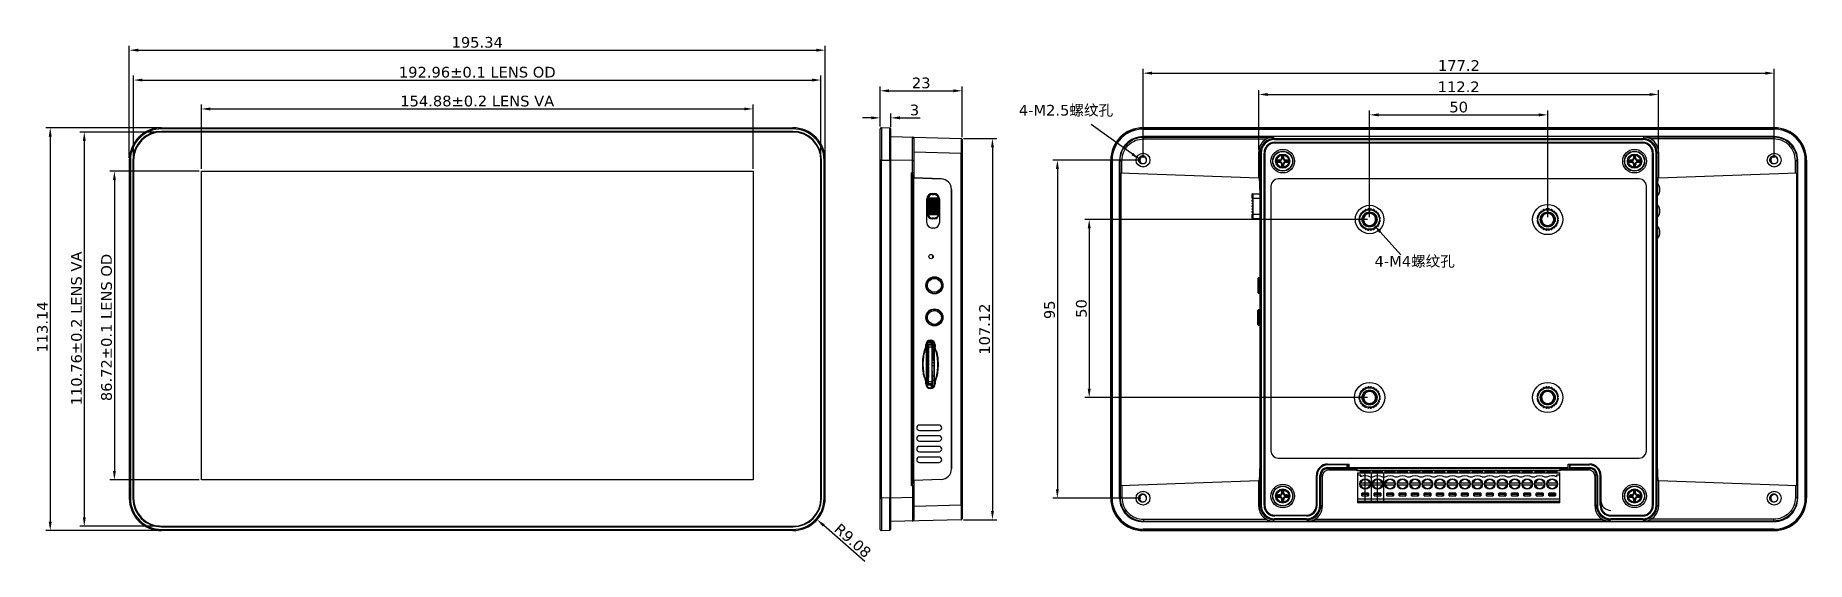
# Model space of a CAD drawing. Header units: millimetres. Extents: x 47 to 545, y 95 to 243.
import ezdxf

# ---------------------------------------------------------------- set-up
doc = ezdxf.new("R2010")
doc.units = ezdxf.units.MM
doc.header["$LTSCALE"] = 30.734
doc.header["$PDMODE"] = 3
doc.header["$PDSIZE"] = 0.3125
doc.layers.get('0').update_dxf_attribs({"linetype": 'CONTINUOUS'})
doc.layers.get('Defpoints').update_dxf_attribs({"linetype": 'CONTINUOUS'})
doc.layers.add('dim', color=6, linetype='CONTINUOUS', lineweight=9)
doc.styles.add('Verdana', font='verdana.ttf', dxfattribs={"height": 3})
doc.dimstyles.new('aaaaaaaa 3.0', dxfattribs={"dimtxt": 3, "dimasz": 2.5, "dimexe": 1.25, "dimexo": 0.625, "dimtad": 1, "dimzin": 9, "dimdsep": 46, "dimtxsty": 'Verdana', "dimcen": 0, "dimazin": 0, "dimtfac": 1, "dimtofl": 0, "dimtmove": 0, "dimatfit": 3, "dimfxl": 1, "dimlwd": 25, "dimlwe": 25, "dimarcsym": 0})

msp = doc.modelspace()

# ---------------------------------------------------------------- texts
at = {"layer": 'dim', "char_height": 3, "width": 30.54187, "attachment_point": 1, "style": 'Verdana'}
for s, insert in [('4-M2.5{\\f宋体|b0|i0|c134|p2;螺纹孔}', (323.508, 223.712)), ('4-M4{\\f宋体|b0|i0|c134|p2;螺纹孔}', (423.364, 181.283))]:
    msp.add_mtext(s, dxfattribs=dict(at, insert=insert))

# ---------------------------------------------------------------- blocks, each defined once
blk = doc.blocks.new('*D11')
at = {"layer": 'Defpoints', "color": 0}
for p in [(267.95, 230.68), (74.99, 208.2), (267.95, 208.2)]:
    blk.add_point(p, dxfattribs=at)
at = {"layer": 'dim', "color": 0, "lineweight": 25}
for p, q in [((74.99, 208.82), (74.99, 231.93)), ((77.49, 230.68), (265.45, 230.68)), ((267.95, 208.83), (267.95, 231.93))]:
    blk.add_line(p, q, dxfattribs=at)
at = {"layer": 'dim', "color": 0}
for points in [[(77.49, 231.1), (77.49, 230.27), (74.99, 230.68)], [(265.45, 230.27), (265.45, 231.1), (267.95, 230.68)]]:
    blk.add_solid(points, dxfattribs=at)
at = {"layer": 'dim', "color": 0, "insert": (171.47, 232.87), "char_height": 3, "attachment_point": 5, "style": 'Verdana'}
blk.add_mtext('192.96%%p0.1 LENS OD', dxfattribs=at)
blk = doc.blocks.new('*D12')
at = {"layer": 'Defpoints', "color": 0}
for p in [(248.91, 222.57), (94.03, 205.08), (248.91, 205.08)]:
    blk.add_point(p, dxfattribs=at)
at = {"layer": 'dim', "color": 0, "lineweight": 25}
for p, q in [((94.03, 205.71), (94.03, 223.82)), ((248.91, 205.71), (248.91, 223.82)), ((96.53, 222.57), (246.41, 222.57))]:
    blk.add_line(p, q, dxfattribs=at)
at = {"layer": 'dim', "color": 0}
for points in [[(96.53, 222.98), (96.53, 222.15), (94.03, 222.57)], [(246.41, 222.15), (246.41, 222.98), (248.91, 222.57)]]:
    blk.add_solid(points, dxfattribs=at)
at = {"layer": 'dim', "color": 0, "insert": (171.47, 224.76), "char_height": 3, "attachment_point": 5, "style": 'Verdana'}
blk.add_mtext('154.88%%p0.2 LENS VA', dxfattribs=at)
blk = doc.blocks.new('*D19')
at = {"layer": 'Defpoints', "color": 0}
for p in [(94.03, 205.08), (69.61, 118.36), (94.03, 118.36)]:
    blk.add_point(p, dxfattribs=at)
at = {"layer": 'dim', "color": 0, "lineweight": 25}
for p, q in [((93.41, 205.08), (68.36, 205.08)), ((69.61, 202.58), (69.61, 120.86)), ((93.41, 118.36), (68.36, 118.36))]:
    blk.add_line(p, q, dxfattribs=at)
at = {"layer": 'dim', "color": 0}
for points in [[(70.03, 202.58), (69.2, 202.58), (69.61, 205.08)], [(69.2, 120.86), (70.03, 120.86), (69.61, 118.36)]]:
    blk.add_solid(points, dxfattribs=at)
at = {"layer": 'dim', "color": 0, "insert": (67.42, 161.16), "char_height": 3, "attachment_point": 5, "rotation": 90, "style": 'Verdana'}
blk.add_mtext('86.72%%p0.1 LENS OD', dxfattribs=at)
blk = doc.blocks.new('*D14')
at = {"layer": 'Defpoints', "color": 0}
for p in [(82.88, 217.27), (51.6, 104.13), (82.88, 104.13)]:
    blk.add_point(p, dxfattribs=at)
at = {"layer": 'dim', "color": 0, "lineweight": 25}
for p, q in [((82.25, 217.27), (50.35, 217.27)), ((51.6, 214.77), (51.6, 106.63)), ((82.25, 104.13), (50.35, 104.13))]:
    blk.add_line(p, q, dxfattribs=at)
at = {"layer": 'dim', "color": 0}
for points in [[(52.02, 214.77), (51.18, 214.77), (51.6, 217.27)], [(51.18, 106.63), (52.02, 106.63), (51.6, 104.13)]]:
    blk.add_solid(points, dxfattribs=at)
at = {"layer": 'dim', "color": 0, "insert": (49.41, 161.3), "char_height": 3, "attachment_point": 5, "rotation": 90, "style": 'Verdana'}
blk.add_mtext('113.14', dxfattribs=at)
blk = doc.blocks.new('*D15')
at = {"layer": 'Defpoints', "color": 0}
for p in [(82.87, 216.08), (61.16, 105.32), (82.87, 105.32)]:
    blk.add_point(p, dxfattribs=at)
at = {"layer": 'dim', "color": 0, "lineweight": 25}
for p, q in [((82.25, 216.08), (59.91, 216.08)), ((61.16, 213.58), (61.16, 107.82)), ((82.25, 105.32), (59.91, 105.32))]:
    blk.add_line(p, q, dxfattribs=at)
at = {"layer": 'dim', "color": 0}
for points in [[(61.58, 213.58), (60.75, 213.58), (61.16, 216.08)], [(60.75, 107.82), (61.58, 107.82), (61.16, 105.32)]]:
    blk.add_solid(points, dxfattribs=at)
at = {"layer": 'dim', "color": 0, "insert": (58.98, 160.89), "char_height": 3, "attachment_point": 5, "rotation": 90, "style": 'Verdana'}
blk.add_mtext('110.76%%p0.2 LENS VA', dxfattribs=at)
blk = doc.blocks.new('*D20')
at = {"layer": 'Defpoints', "color": 0}
for p in [(269.14, 239.07), (73.8, 208.2), (269.14, 208.2)]:
    blk.add_point(p, dxfattribs=at)
at = {"layer": 'dim', "color": 0, "lineweight": 25}
for p, q in [((73.8, 208.82), (73.8, 240.32)), ((76.3, 239.07), (266.64, 239.07)), ((269.14, 208.82), (269.14, 240.32))]:
    blk.add_line(p, q, dxfattribs=at)
at = {"layer": 'dim', "color": 0}
for points in [[(76.3, 239.49), (76.3, 238.66), (73.8, 239.07)], [(266.64, 238.66), (266.64, 239.49), (269.14, 239.07)]]:
    blk.add_solid(points, dxfattribs=at)
at = {"layer": 'dim', "color": 0, "insert": (171.47, 241.26), "char_height": 3, "attachment_point": 5, "style": 'Verdana'}
blk.add_mtext('195.34', dxfattribs=at)
blk = doc.blocks.new('*D21')
at = {"layer": 'Defpoints', "color": 0}
for p in [(307.61, 227.66), (284.61, 216.97), (307.61, 213.96)]:
    blk.add_point(p, dxfattribs=at)
at = {"layer": 'dim', "color": 0, "lineweight": 25}
for p, q in [((284.61, 217.6), (284.61, 228.91)), ((307.61, 214.59), (307.61, 228.91)), ((287.11, 227.66), (305.11, 227.66))]:
    blk.add_line(p, q, dxfattribs=at)
at = {"layer": 'dim', "color": 0}
for points in [[(287.11, 228.08), (287.11, 227.24), (284.61, 227.66)], [(305.11, 227.24), (305.11, 228.08), (307.61, 227.66)]]:
    blk.add_solid(points, dxfattribs=at)
at = {"layer": 'dim', "color": 0, "insert": (296.11, 229.85), "char_height": 3, "attachment_point": 5, "style": 'Verdana'}
blk.add_mtext('23', dxfattribs=at)
blk = doc.blocks.new('*D22')
at = {"layer": 'Defpoints', "color": 0}
for p in [(535.58, 232.62), (358.38, 208.2), (535.58, 208.2)]:
    blk.add_point(p, dxfattribs=at)
at = {"layer": 'dim', "color": 0, "lineweight": 25}
for p, q in [((358.38, 208.83), (358.38, 233.87)), ((535.58, 208.83), (535.58, 233.87)), ((360.88, 232.62), (533.08, 232.62))]:
    blk.add_line(p, q, dxfattribs=at)
at = {"layer": 'dim', "color": 0}
for points in [[(360.88, 233.03), (360.88, 232.2), (358.38, 232.62)], [(533.08, 232.2), (533.08, 233.03), (535.58, 232.62)]]:
    blk.add_solid(points, dxfattribs=at)
at = {"layer": 'dim', "color": 0, "insert": (447.05, 234.77), "char_height": 3, "attachment_point": 5, "style": 'Verdana'}
blk.add_mtext('177.2', dxfattribs=at)
blk = doc.blocks.new('*D23')
at = {"layer": 'Defpoints', "color": 0}
for p in [(358.38, 208.2), (334.33, 113.2), (358.38, 113.2)]:
    blk.add_point(p, dxfattribs=at)
at = {"layer": 'dim', "color": 0, "lineweight": 25}
for p, q in [((357.75, 208.2), (333.08, 208.2)), ((334.33, 205.7), (334.33, 115.7)), ((357.75, 113.2), (333.08, 113.2))]:
    blk.add_line(p, q, dxfattribs=at)
at = {"layer": 'dim', "color": 0}
for points in [[(334.75, 205.7), (333.92, 205.7), (334.33, 208.2)], [(333.92, 115.7), (334.75, 115.7), (334.33, 113.2)]]:
    blk.add_solid(points, dxfattribs=at)
at = {"layer": 'dim', "color": 0, "insert": (332.15, 166.14), "char_height": 3, "attachment_point": 5, "rotation": 90, "style": 'Verdana'}
blk.add_mtext('95', dxfattribs=at)
blk = doc.blocks.new('*D24')
at = {"layer": 'Defpoints', "color": 0}
for p in [(471.98, 220.9), (421.98, 191.5), (471.98, 191.5)]:
    blk.add_point(p, dxfattribs=at)
at = {"layer": 'dim', "color": 0, "lineweight": 25}
for p, q in [((421.98, 192.13), (421.98, 222.15)), ((424.48, 220.9), (469.48, 220.9)), ((471.98, 192.13), (471.98, 222.15))]:
    blk.add_line(p, q, dxfattribs=at)
at = {"layer": 'dim', "color": 0}
for points in [[(424.48, 221.31), (424.48, 220.48), (421.98, 220.9)], [(469.48, 220.48), (469.48, 221.31), (471.98, 220.9)]]:
    blk.add_solid(points, dxfattribs=at)
at = {"layer": 'dim', "color": 0, "insert": (446.98, 223.08), "char_height": 3, "attachment_point": 5, "style": 'Verdana'}
blk.add_mtext('50', dxfattribs=at)
blk = doc.blocks.new('*D25')
at = {"layer": 'Defpoints', "color": 0}
for p in [(421.98, 191.5), (343.27, 141.5), (421.98, 141.5)]:
    blk.add_point(p, dxfattribs=at)
at = {"layer": 'dim', "color": 0, "lineweight": 25}
for p, q in [((421.35, 191.5), (342.02, 191.5)), ((343.27, 189), (343.27, 144)), ((421.35, 141.5), (342.02, 141.5))]:
    blk.add_line(p, q, dxfattribs=at)
at = {"layer": 'dim', "color": 0}
for points in [[(343.69, 189), (342.85, 189), (343.27, 191.5)], [(342.85, 144), (343.69, 144), (343.27, 141.5)]]:
    blk.add_solid(points, dxfattribs=at)
at = {"layer": 'dim', "color": 0, "insert": (341.08, 166.5), "char_height": 3, "attachment_point": 5, "rotation": 90, "style": 'Verdana'}
blk.add_mtext('50', dxfattribs=at)
blk = doc.blocks.new('*D26')
at = {"layer": 'Defpoints', "color": 0}
for p in [(503.08, 226.63), (390.88, 210.53), (503.08, 210.53)]:
    blk.add_point(p, dxfattribs=at)
at = {"layer": 'dim', "color": 0, "lineweight": 25}
for p, q in [((390.88, 211.16), (390.88, 227.88)), ((393.38, 226.63), (500.58, 226.63)), ((503.08, 211.16), (503.08, 227.88))]:
    blk.add_line(p, q, dxfattribs=at)
at = {"layer": 'dim', "color": 0}
for points in [[(393.38, 227.04), (393.38, 226.21), (390.88, 226.63)], [(500.58, 226.21), (500.58, 227.04), (503.08, 226.63)]]:
    blk.add_solid(points, dxfattribs=at)
at = {"layer": 'dim', "color": 0, "insert": (446.98, 228.78), "char_height": 3, "attachment_point": 5, "style": 'Verdana'}
blk.add_mtext('112.2', dxfattribs=at)
blk = doc.blocks.new('*D27')
at = {"layer": 'Defpoints', "color": 0}
for p in [(307.32, 214.26), (307.32, 107.15), (316.1, 107.15)]:
    blk.add_point(p, dxfattribs=at)
at = {"layer": 'dim', "color": 0, "lineweight": 25}
for p, q in [((307.94, 214.26), (317.35, 214.26)), ((316.1, 211.76), (316.1, 109.65)), ((307.94, 107.15), (317.35, 107.15))]:
    blk.add_line(p, q, dxfattribs=at)
at = {"layer": 'dim', "color": 0}
for points in [[(316.52, 211.76), (315.69, 211.76), (316.1, 214.26)], [(315.69, 109.65), (316.52, 109.65), (316.1, 107.15)]]:
    blk.add_solid(points, dxfattribs=at)
at = {"layer": 'dim', "color": 0, "insert": (313.92, 160.71), "char_height": 3, "attachment_point": 5, "rotation": 90, "style": 'Verdana'}
blk.add_mtext('107.12', dxfattribs=at)
blk = doc.blocks.new('*D28')
at = {"layer": 'Defpoints', "color": 0}
for p in [(287.61, 220.06), (284.61, 216.97), (287.61, 216.91)]:
    blk.add_point(p, dxfattribs=at)
at = {"layer": 'dim', "color": 0, "lineweight": 25}
for p, q in [((282.11, 220.06), (279.61, 220.06)), ((284.61, 217.6), (284.61, 221.31)), ((287.61, 217.53), (287.61, 221.31)), ((290.11, 220.06), (295.84, 220.06))]:
    blk.add_line(p, q, dxfattribs=at)
at = {"layer": 'dim', "color": 0}
for points in [[(282.11, 219.65), (282.11, 220.48), (284.61, 220.06)], [(290.11, 220.48), (290.11, 219.65), (287.61, 220.06)]]:
    blk.add_solid(points, dxfattribs=at)
at = {"layer": 'dim', "color": 0, "insert": (294.22, 222.25), "char_height": 3, "attachment_point": 5, "style": 'Verdana'}
blk.add_mtext('3', dxfattribs=at)
blk = doc.blocks.new('*D29')
at = {"layer": 'Defpoints', "color": 0}
for p in [(260.07, 113.2), (266.87, 107.2)]:
    blk.add_point(p, dxfattribs=at)
at = {"layer": 'dim', "color": 0, "lineweight": 25}
blk.add_line((280.25, 95.39), (268.75, 105.54), dxfattribs=at)
at = {"layer": 'dim', "color": 0}
blk.add_solid([(269.02, 105.86), (268.47, 105.23), (266.87, 107.2)], dxfattribs=at)
at = {"layer": 'dim', "color": 0, "insert": (276.89, 101.28), "char_height": 3, "attachment_point": 5, "rotation": 318.5657, "style": 'Verdana'}
blk.add_mtext('R9.08', dxfattribs=at)

# ---------------------------------------------------------------- dimensions: what is measured, and where the dimension line sits
at = {"layer": 'dim'}
for base, p1, p2, picture, middle in [((269.144, 239.073), (73.8, 208.195), (269.144, 208.196), '*D20', (171.472, 239.073)), ((535.58, 232.616), (358.38, 208.2), (535.58, 208.2), '*D22', (447.052, 232.616)), ((307.609, 227.66), (284.609, 216.972), (307.609, 213.964), '*D21', (296.109, 227.66))]:
    dim = msp.add_linear_dim(base=base, p1=p1, p2=p2, dimstyle='aaaaaaaa 3.0', dxfattribs=at)
    dim.commit()
    dim.dimension.update_dxf_attribs({"geometry": picture, "text_midpoint": middle, "dimtype": 160})
dim = msp.add_linear_dim(base=(267.952, 230.684), p1=(74.992, 208.195), p2=(267.952, 208.2), text='<>%%p0.1 LENS OD', dimstyle='aaaaaaaa 3.0', dxfattribs=at)
dim.commit()
dim.dimension.update_dxf_attribs({"geometry": '*D11', "text_midpoint": (171.472, 230.684), "dimtype": 160})
dim = msp.add_linear_dim(base=(248.912, 222.566), p1=(94.032, 205.08), p2=(248.912, 205.08), text='<>%%p0.2 LENS VA', dimstyle='aaaaaaaa 3.0', dxfattribs=at)
dim.commit()
dim.dimension.update_dxf_attribs({"geometry": '*D12', "text_midpoint": (171.472, 224.759)})
for base, p1, p2, picture, middle in [((503.08, 226.628), (390.88, 210.531), (503.08, 210.531), '*D26', (446.98, 228.784)), ((287.609, 220.062), (284.609, 216.972), (287.609, 216.909), '*D28', (294.223, 222.25)), ((471.98, 220.897), (421.98, 191.5), (471.98, 191.5), '*D24', (446.98, 223.084))]:
    dim = msp.add_linear_dim(base=base, p1=p1, p2=p2, dimstyle='aaaaaaaa 3.0', dxfattribs=at)
    dim.commit()
    dim.dimension.update_dxf_attribs({"geometry": picture, "text_midpoint": middle})
for base, p1, p2, picture, middle in [((51.6, 104.128), (82.877, 217.272), (82.876, 104.128), '*D14', (51.6, 161.299)), ((334.335, 113.2), (358.38, 208.2), (358.38, 113.2), '*D23', (334.335, 166.137))]:
    dim = msp.add_linear_dim(base=base, p1=p1, p2=p2, angle=90, dimstyle='aaaaaaaa 3.0', dxfattribs=at)
    dim.commit()
    dim.dimension.update_dxf_attribs({"geometry": picture, "text_midpoint": middle, "dimtype": 160})
for base, p1, p2, text, picture, middle in [((61.163, 105.32), (82.872, 216.08), (82.872, 105.32), '<>%%p0.2 LENS VA', '*D15', (61.163, 160.892)), ((69.612, 118.36), (94.032, 205.08), (94.032, 118.36), '<>%%p0.1 LENS OD', '*D19', (69.612, 161.163))]:
    dim = msp.add_linear_dim(base=base, p1=p1, p2=p2, angle=90, text=text, dimstyle='aaaaaaaa 3.0', dxfattribs=at)
    dim.commit()
    dim.dimension.update_dxf_attribs({"geometry": picture, "text_midpoint": middle, "dimtype": 160})
for base, p1, p2, picture, middle in [((316.105, 107.148), (307.317, 214.264), (307.317, 107.148), '*D27', (313.917, 160.706)), ((343.269, 141.501), (421.98, 191.5), (421.98, 141.501), '*D25', (341.083, 166.501))]:
    dim = msp.add_linear_dim(base=base, p1=p1, p2=p2, angle=90, dimstyle='aaaaaaaa 3.0', dxfattribs=at)
    dim.commit()
    dim.dimension.update_dxf_attribs({"geometry": picture, "text_midpoint": middle})
dim = msp.add_radius_dim(center=(260.068, 113.204), mpoint=(266.872, 107.198), dimstyle='aaaaaaaa 3.0', dxfattribs=at)
dim.commit()
dim.dimension.update_dxf_attribs({"geometry": '*D29', "text_midpoint": (270.171, 104.286), "dimtype": 164})

# ---------------------------------------------------------------- linework, layer by layer
at = {"linetype": 'Continuous'}
for p, q in [((260.074, 216.26), (82.869, 216.26)), ((260.072, 216.08), (82.872, 216.08)), ((82.877, 217.272), (82.877, 216.972)), ((82.877, 217.272), (260.067, 217.272)), ((260.066, 216.972), (82.877, 216.972)), ((82.901, 216.228), (260.043, 216.228)), ((284.609, 104.428), (284.609, 216.972)), ((284.917, 217.272), (284.919, 217.044)), ((284.917, 217.272), (284.919, 216.994)), ((287.317, 217.209), (284.917, 217.272)), ((284.92, 216.119), (284.917, 208.195)), ((284.919, 217.044), (284.92, 216.26)), ((287.319, 216.981), (287.317, 217.209)), ((287.317, 208.132), (287.321, 214.816)), ((287.32, 216.31), (287.319, 216.981)), ((287.32, 214.78), (287.32, 216.31)), ((287.609, 104.491), (287.609, 216.909)), ((287.609, 214.78), (307.317, 214.264)), ((294.109, 203.231), (294.109, 214.123)), ((307.609, 213.964), (307.609, 107.436)), ((358.535, 214.623), (358.377, 214.78)), ((535.582, 214.78), (358.378, 214.78)), ((358.447, 217.209), (358.385, 217.272)), ((535.575, 217.272), (358.385, 217.272)), ((358.447, 217.209), (535.512, 217.209)), ((358.448, 216.909), (535.511, 216.909)), ((358.535, 214.623), (358.535, 214.123)), ((358.535, 214.623), (394.945, 214.623)), ((358.535, 214.123), (393.025, 214.123)), ((394.945, 214.623), (395.304, 214.264)), ((395.304, 213.964), (395.304, 214.264)), ((395.304, 214.264), (498.655, 214.264)), ((395.304, 213.964), (498.655, 213.964)), ((498.655, 214.264), (499.014, 214.623)), ((498.655, 214.264), (498.655, 213.964)), ((535.424, 214.623), (499.014, 214.623)), ((535.424, 214.123), (500.934, 214.123)), ((535.424, 214.623), (535.582, 214.78)), ((535.424, 214.123), (535.424, 214.623)), ((535.575, 217.272), (535.512, 217.209)), ((535.512, 216.909), (535.512, 217.209)), ((293.623, 208.045), (293.625, 209.616)), ((293.625, 209.616), (293.626, 209.878)), ((293.626, 210.075), (293.626, 210.213)), ((293.626, 209.878), (293.626, 210.075)), ((294.109, 210.531), (307.317, 210.185)), ((307.319, 210.928), (307.317, 210.185)), ((307.317, 111.215), (307.317, 210.185)), ((307.317, 210.185), (307.609, 210.185)), ((307.32, 213.312), (307.32, 213.208)), ((307.32, 213.208), (307.32, 212.989)), ((356.597, 208.948), (356.65, 208.97)), ((356.65, 208.97), (356.63, 209.027)), ((356.848, 209.313), (356.84, 209.37)), ((358.136, 210.118), (358.182, 210.083)), ((358.182, 210.083), (358.221, 210.129)), ((358.538, 210.129), (358.578, 210.083)), ((358.578, 210.083), (358.623, 210.118)), ((359.919, 209.37), (359.912, 209.313)), ((360.129, 209.027), (360.11, 208.97)), ((360.11, 208.97), (360.162, 208.948)), ((390.88, 203.218), (390.88, 210.531)), ((390.88, 210.531), (391.225, 210.185)), ((391.225, 111.215), (391.225, 210.185)), ((391.225, 210.185), (391.525, 210.185)), ((391.525, 210.185), (391.525, 111.215)), ((392.34, 111.225), (392.34, 210.176)), ((392.34, 210.176), (392.38, 210.176)), ((392.569, 210.173), (392.569, 111.227)), ((395.36, 213.195), (395.36, 213.156)), ((395.36, 213.195), (498.6, 213.195)), ((498.597, 212.966), (395.362, 212.966)), ((397.478, 209.168), (397.312, 209.334)), ((397.478, 208.746), (397.478, 209.168)), ((397.478, 209.168), (397.723, 209.168)), ((397.723, 209.168), (397.889, 209.334)), ((397.723, 209.168), (397.723, 208.746)), ((496.237, 209.168), (496.07, 209.334)), ((496.237, 208.746), (496.237, 209.168)), ((496.237, 209.168), (496.481, 209.168)), ((496.481, 209.168), (496.648, 209.334)), ((496.481, 209.168), (496.481, 208.746)), ((498.6, 213.195), (498.6, 213.156)), ((501.39, 111.227), (501.39, 210.173)), ((501.619, 210.176), (501.58, 210.176)), ((501.619, 210.176), (501.619, 111.225)), ((502.434, 111.215), (502.434, 210.185)), ((502.734, 210.185), (502.434, 210.185)), ((502.734, 210.185), (503.08, 210.531)), ((502.734, 111.215), (502.734, 210.185)), ((503.08, 210.531), (503.08, 203.203)), ((533.797, 208.948), (533.85, 208.97)), ((533.85, 208.97), (533.83, 209.027)), ((534.048, 209.313), (534.04, 209.37)), ((535.336, 210.118), (535.382, 210.083)), ((535.382, 210.083), (535.421, 210.129)), ((535.738, 210.129), (535.778, 210.083)), ((535.778, 210.083), (535.823, 210.118)), ((537.119, 209.37), (537.112, 209.313)), ((537.329, 209.027), (537.31, 208.97)), ((537.31, 208.97), (537.362, 208.948)), ((73.8, 208.195), (73.8, 113.205)), ((74.1, 208.195), (73.8, 208.195)), ((74.1, 208.195), (74.1, 113.206)), ((74.812, 208.202), (74.812, 113.198)), ((74.844, 113.229), (74.844, 208.171)), ((74.992, 208.2), (74.992, 113.2)), ((94.032, 118.36), (94.032, 205.08)), ((94.032, 205.08), (248.912, 205.08)), ((248.912, 205.08), (248.912, 118.36)), ((267.952, 113.2), (267.952, 208.2)), ((268.131, 113.198), (268.131, 208.202)), ((269.144, 208.195), (268.844, 208.195)), ((268.844, 113.205), (268.844, 208.195)), ((269.144, 113.205), (269.144, 208.195)), ((284.917, 208.195), (284.609, 208.195)), ((284.919, 113.205), (284.916, 208.195)), ((284.916, 208.195), (287.317, 208.132)), ((287.317, 208.132), (287.319, 113.268)), ((287.609, 208.132), (287.317, 208.132)), ((293.623, 208.045), (287.609, 208.202)), ((293.369, 116.809), (293.369, 204.591)), ((293.369, 204.591), (293.623, 204.591)), ((293.564, 204.584), (293.564, 116.816)), ((293.902, 203.232), (293.564, 204.584)), ((293.623, 204.591), (293.623, 208.045)), ((293.623, 208.045), (294.109, 208.045)), ((349.308, 113.205), (349.308, 208.195)), ((349.308, 208.195), (349.371, 208.132)), ((349.371, 208.132), (349.371, 113.268)), ((349.67, 208.132), (349.371, 208.132)), ((349.67, 208.132), (349.67, 113.268)), ((351.8, 113.198), (351.8, 208.202)), ((351.957, 208.045), (351.8, 208.202)), ((351.95, 116.809), (351.95, 204.591)), ((351.95, 204.591), (390.88, 203.231)), ((351.957, 204.591), (351.957, 208.045)), ((351.957, 208.045), (352.457, 208.045)), ((352.149, 204.584), (352.149, 116.816)), ((352.457, 204.573), (352.457, 208.045)), ((356.486, 208.2), (356.459, 208.228)), ((356.459, 208.172), (356.486, 208.2)), ((356.65, 207.43), (356.597, 207.452)), ((356.63, 207.373), (356.65, 207.43)), ((356.84, 207.03), (356.848, 207.087)), ((358.182, 206.317), (358.136, 206.282)), ((358.221, 206.271), (358.182, 206.317)), ((358.578, 206.317), (358.538, 206.271)), ((358.623, 206.282), (358.578, 206.317)), ((359.912, 207.087), (359.919, 207.03)), ((360.162, 207.452), (360.11, 207.43)), ((360.11, 207.43), (360.129, 207.373)), ((360.3, 208.228), (360.273, 208.2)), ((360.273, 208.2), (360.3, 208.172)), ((396.328, 208.018), (396.162, 208.184)), ((396.328, 207.773), (396.162, 207.607)), ((396.328, 207.773), (396.328, 208.018)), ((396.328, 208.018), (396.75, 208.018)), ((396.75, 207.773), (396.328, 207.773)), ((396.75, 208.018), (396.75, 208.222)), ((396.75, 207.569), (396.75, 207.773)), ((397.274, 208.746), (397.478, 208.746)), ((397.478, 207.046), (397.274, 207.046)), ((397.478, 206.623), (397.312, 206.457)), ((397.478, 206.623), (397.478, 207.046)), ((397.723, 206.623), (397.478, 206.623)), ((397.723, 208.746), (397.927, 208.746)), ((397.723, 207.046), (397.723, 206.623)), ((397.927, 207.046), (397.723, 207.046)), ((397.723, 206.623), (397.889, 206.457)), ((398.45, 208.222), (398.45, 208.018)), ((398.45, 208.018), (398.873, 208.018)), ((398.45, 207.773), (398.45, 207.569)), ((398.873, 207.773), (398.45, 207.773)), ((398.873, 208.018), (399.039, 208.184)), ((398.873, 208.018), (398.873, 207.773)), ((398.873, 207.773), (399.039, 207.607)), ((495.087, 208.018), (494.92, 208.184)), ((495.087, 207.773), (494.92, 207.607)), ((495.087, 207.773), (495.087, 208.018)), ((495.087, 208.018), (495.509, 208.018)), ((495.509, 207.773), (495.087, 207.773)), ((495.509, 208.018), (495.509, 208.222)), ((495.509, 207.569), (495.509, 207.773)), ((496.032, 208.746), (496.237, 208.746)), ((496.237, 207.046), (496.032, 207.046)), ((496.237, 206.623), (496.07, 206.457)), ((496.237, 206.623), (496.237, 207.046)), ((496.481, 206.623), (496.237, 206.623)), ((496.481, 208.746), (496.686, 208.746)), ((496.481, 207.046), (496.481, 206.623)), ((496.686, 207.046), (496.481, 207.046)), ((496.481, 206.623), (496.648, 206.457)), ((497.209, 208.222), (497.209, 208.018)), ((497.209, 208.018), (497.631, 208.018)), ((497.209, 207.773), (497.209, 207.569)), ((497.631, 207.773), (497.209, 207.773)), ((497.631, 208.018), (497.798, 208.184)), ((497.631, 208.018), (497.631, 207.773)), ((497.631, 207.773), (497.798, 207.607)), ((503.079, 203.231), (542.009, 204.591)), ((533.686, 208.2), (533.659, 208.228)), ((533.659, 208.172), (533.686, 208.2)), ((533.85, 207.43), (533.797, 207.452)), ((533.83, 207.373), (533.85, 207.43)), ((534.04, 207.03), (534.048, 207.087)), ((535.382, 206.317), (535.336, 206.282)), ((535.421, 206.271), (535.382, 206.317)), ((535.778, 206.317), (535.738, 206.271)), ((535.823, 206.282), (535.778, 206.317)), ((537.112, 207.087), (537.119, 207.03)), ((537.362, 207.452), (537.31, 207.43)), ((537.31, 207.43), (537.329, 207.373)), ((537.5, 208.228), (537.473, 208.2)), ((537.473, 208.2), (537.5, 208.172)), ((541.502, 208.045), (542.002, 208.045)), ((541.502, 204.573), (541.502, 208.045)), ((541.811, 204.584), (541.811, 116.816)), ((542.16, 208.202), (542.002, 208.045)), ((542.002, 204.591), (542.002, 208.045)), ((542.009, 204.591), (542.009, 116.809)), ((542.16, 113.198), (542.16, 208.202)), ((544.589, 208.132), (544.289, 208.132)), ((544.289, 113.268), (544.289, 208.132)), ((544.589, 208.132), (544.652, 208.195)), ((544.589, 113.268), (544.589, 208.132)), ((544.652, 208.195), (544.652, 113.205)), ((293.904, 203.224), (293.902, 203.226)), ((293.902, 203.226), (301.72, 202.951)), ((293.905, 203.218), (293.904, 203.224)), ((294.035, 203.218), (293.904, 203.224)), ((293.905, 203.218), (293.905, 118.183)), ((294.035, 203.218), (293.905, 203.218)), ((301.719, 202.949), (294.035, 203.218)), ((301.72, 202.951), (301.719, 202.949)), ((304.615, 199.952), (304.614, 199.951)), ((304.614, 121.449), (304.614, 199.951)), ((304.615, 199.952), (304.615, 121.448)), ((390.88, 203.218), (391.079, 202.951)), ((391.155, 199.952), (391.155, 121.448)), ((394.28, 200.894), (394.28, 126.494)), ((497.68, 202.894), (396.28, 202.894)), ((499.68, 126.494), (499.68, 200.894)), ((502.805, 121.458), (502.805, 199.942)), ((502.93, 201.55), (502.818, 201.55)), ((502.881, 202.939), (503.08, 203.203)), ((502.93, 198.25), (502.93, 201.55)), ((297.709, 190.55), (297.709, 197.35)), ((297.939, 197.4), (297.879, 197.374)), ((297.879, 193.02), (297.879, 197.4)), ((297.879, 197.4), (297.939, 197.4)), ((297.879, 197.362), (301.079, 197.362)), ((301.079, 197.21), (297.879, 197.21)), ((301.079, 197.058), (297.879, 197.058)), ((297.879, 197.046), (297.958, 197.012)), ((297.879, 196.574), (297.958, 196.608)), ((297.879, 196.562), (301.079, 196.562)), ((301.079, 196.41), (297.879, 196.41)), ((301.079, 196.258), (297.879, 196.258)), ((297.879, 196.246), (297.958, 196.212)), ((297.879, 195.774), (297.958, 195.808)), ((297.879, 195.762), (301.079, 195.762)), ((301.079, 195.61), (297.879, 195.61)), ((301.079, 195.458), (297.879, 195.458)), ((297.879, 195.446), (297.958, 195.412)), ((297.879, 194.974), (297.958, 195.008)), ((297.879, 194.962), (301.079, 194.962)), ((301.079, 194.81), (297.879, 194.81)), ((301.079, 194.658), (297.879, 194.658)), ((297.879, 194.646), (297.958, 194.612)), ((297.879, 194.174), (297.958, 194.208)), ((297.879, 194.162), (301.079, 194.162)), ((301.079, 194.01), (297.879, 194.01)), ((297.958, 197.408), (297.939, 197.4)), ((301.001, 197.408), (297.958, 197.408)), ((297.958, 197.012), (301.001, 197.012)), ((301.001, 196.608), (297.958, 196.608)), ((297.958, 196.212), (301.001, 196.212)), ((301.001, 195.808), (297.958, 195.808)), ((297.958, 195.412), (301.001, 195.412)), ((301.001, 195.008), (297.958, 195.008)), ((297.958, 194.612), (301.001, 194.612)), ((301.001, 194.208), (297.958, 194.208)), ((298.079, 196.792), (298.079, 196.828)), ((300.879, 196.828), (298.079, 196.828)), ((298.079, 196.792), (300.879, 196.792)), ((298.079, 195.992), (298.079, 196.028)), ((300.879, 196.028), (298.079, 196.028)), ((298.079, 195.992), (300.879, 195.992)), ((298.079, 195.192), (298.079, 195.228)), ((300.879, 195.228), (298.079, 195.228)), ((298.079, 195.192), (300.879, 195.192)), ((298.079, 194.392), (298.079, 194.428)), ((300.879, 194.428), (298.079, 194.428)), ((298.079, 194.392), (300.879, 194.392)), ((298.096, 197.592), (300.863, 197.592)), ((299.159, 198.8), (299.759, 198.8)), ((299.179, 198.5), (299.179, 198.7)), ((299.179, 198.7), (299.779, 198.7)), ((299.179, 198.5), (299.779, 198.5)), ((299.779, 198.7), (299.779, 198.5)), ((300.879, 196.828), (300.879, 196.792)), ((300.879, 196.028), (300.879, 195.992)), ((300.879, 195.228), (300.879, 195.192)), ((300.879, 194.428), (300.879, 194.392)), ((301.019, 197.4), (301.001, 197.408)), ((301.079, 197.046), (301.001, 197.012)), ((301.079, 196.574), (301.001, 196.608)), ((301.079, 196.246), (301.001, 196.212)), ((301.079, 195.774), (301.001, 195.808)), ((301.079, 195.446), (301.001, 195.412)), ((301.079, 194.974), (301.001, 195.008)), ((301.079, 194.646), (301.001, 194.612)), ((301.079, 194.174), (301.001, 194.208)), ((301.019, 197.4), (301.079, 197.4)), ((301.019, 197.4), (301.079, 197.374)), ((301.079, 193.02), (301.079, 197.4)), ((301.209, 197.35), (301.209, 190.55)), ((389.159, 198.7), (388.959, 198.5)), ((388.959, 198.5), (388.959, 197.592)), ((388.959, 196.828), (388.959, 196.792)), ((388.959, 196.028), (388.959, 195.992)), ((388.959, 195.228), (388.959, 195.192)), ((388.959, 194.428), (388.959, 194.392)), ((389.081, 197.408), (389.188, 197.362)), ((389.081, 197.012), (389.188, 197.058)), ((389.188, 196.562), (389.081, 196.608)), ((389.081, 196.212), (389.188, 196.258)), ((389.188, 195.762), (389.081, 195.808)), ((389.081, 195.412), (389.188, 195.458)), ((389.188, 194.962), (389.081, 195.008)), ((389.081, 194.612), (389.188, 194.658)), ((389.188, 194.162), (389.081, 194.208)), ((389.099, 197.4), (389.159, 197.4)), ((389.159, 198.7), (389.159, 197.374)), ((389.159, 198.7), (391.155, 198.7)), ((391.155, 197.4), (389.159, 197.4)), ((389.159, 197.046), (389.159, 196.574)), ((389.159, 196.246), (389.159, 195.774)), ((389.159, 195.446), (389.159, 194.974)), ((389.159, 194.646), (389.159, 194.174)), ((420.277, 193.97), (420.54, 193.843)), ((420.67, 193.918), (420.7, 194.213)), ((420.974, 194.327), (421.196, 194.136)), ((421.341, 194.175), (421.446, 194.452)), ((421.74, 194.491), (421.905, 194.249)), ((422.055, 194.249), (422.228, 194.49)), ((422.522, 194.451), (422.619, 194.175)), ((422.764, 194.136), (422.993, 194.324)), ((423.268, 194.21), (423.289, 193.918)), ((423.419, 193.843), (423.69, 193.965)), ((470.277, 193.97), (470.54, 193.843)), ((470.67, 193.918), (470.7, 194.213)), ((470.974, 194.327), (471.196, 194.136)), ((471.341, 194.175), (471.446, 194.452)), ((471.74, 194.491), (471.905, 194.249)), ((472.055, 194.249), (472.228, 194.49)), ((472.522, 194.451), (472.619, 194.175)), ((472.764, 194.136), (472.993, 194.324)), ((473.268, 194.21), (473.289, 193.918)), ((473.419, 193.843), (473.69, 193.965)), ((502.93, 198.25), (502.805, 198.25)), ((502.93, 195.55), (502.805, 195.55)), ((502.93, 192.25), (502.93, 195.55)), ((301.079, 193.858), (297.879, 193.858)), ((297.879, 193.846), (297.958, 193.812)), ((297.879, 193.374), (297.958, 193.408)), ((297.879, 193.362), (301.079, 193.362)), ((301.079, 193.21), (297.879, 193.21)), ((301.079, 193.058), (297.879, 193.058)), ((297.939, 193.02), (297.879, 193.046)), ((297.939, 193.02), (297.879, 193.02)), ((297.939, 193.02), (297.958, 193.012)), ((297.958, 193.812), (301.001, 193.812)), ((301.001, 193.408), (297.958, 193.408)), ((297.958, 193.012), (301.001, 193.012)), ((298.079, 193.592), (298.079, 193.628)), ((300.879, 193.628), (298.079, 193.628)), ((298.079, 193.592), (300.879, 193.592)), ((300.863, 192.828), (298.096, 192.828)), ((299.759, 189.1), (299.159, 189.1)), ((299.179, 191.72), (299.179, 191.92)), ((299.779, 191.92), (299.179, 191.92)), ((299.779, 191.72), (299.179, 191.72)), ((299.779, 191.92), (299.779, 191.72)), ((300.879, 193.628), (300.879, 193.592)), ((301.079, 193.846), (301.001, 193.812)), ((301.079, 193.374), (301.001, 193.408)), ((301.001, 193.012), (301.019, 193.02)), ((301.019, 193.02), (301.079, 193.046)), ((301.079, 193.02), (301.019, 193.02)), ((388.959, 193.628), (388.959, 193.592)), ((388.959, 192.828), (388.959, 191.92)), ((388.959, 191.92), (389.159, 191.72)), ((389.081, 193.812), (389.188, 193.858)), ((389.188, 193.362), (389.081, 193.408)), ((389.081, 193.012), (389.188, 193.058)), ((389.159, 193.02), (389.099, 193.02)), ((389.159, 193.846), (389.159, 193.374)), ((389.159, 193.046), (389.159, 191.72)), ((389.159, 193.02), (391.155, 193.02)), ((391.155, 191.72), (389.159, 191.72)), ((418.989, 191.261), (419.231, 191.425)), ((419.231, 191.575), (418.99, 191.748)), ((419.305, 190.861), (419.027, 190.966)), ((419.029, 192.043), (419.305, 192.139)), ((419.153, 190.495), (419.344, 190.716)), ((419.344, 192.284), (419.156, 192.514)), ((419.561, 190.191), (419.266, 190.22)), ((419.27, 192.788), (419.561, 192.81)), ((419.509, 189.798), (419.636, 190.061)), ((419.636, 192.94), (419.515, 193.21)), ((419.983, 189.609), (419.69, 189.562)), ((419.696, 193.445), (419.983, 193.391)), ((420.034, 189.216), (420.089, 189.503)), ((420.089, 193.497), (420.041, 193.79)), ((420.54, 189.157), (420.27, 189.035)), ((420.28, 191.5), (420.28, 191.499)), ((420.28, 191.5), (420.28, 191.499)), ((420.42, 190.824), (420.421, 190.821)), ((420.421, 190.825), (420.423, 190.821)), ((420.542, 190.593), (420.543, 190.591)), ((420.542, 190.593), (420.544, 190.591)), ((420.55, 190.581), (420.551, 190.578)), ((420.551, 190.581), (420.553, 190.579)), ((420.692, 188.791), (420.67, 189.082)), ((420.699, 190.382), (420.701, 190.379)), ((420.7, 190.383), (420.702, 190.38)), ((420.716, 190.363), (420.718, 190.36)), ((420.717, 190.364), (420.719, 190.361)), ((420.896, 190.19), (420.899, 190.188)), ((420.897, 190.191), (420.9, 190.188)), ((420.916, 190.174), (420.919, 190.171)), ((420.917, 190.174), (420.92, 190.172)), ((421.121, 190.033), (421.125, 190.03)), ((421.122, 190.033), (421.126, 190.031)), ((421.144, 190.019), (421.148, 190.017)), ((421.145, 190.02), (421.149, 190.019)), ((421.369, 189.915), (421.372, 189.913)), ((421.369, 189.914), (421.372, 189.913)), ((421.379, 189.91), (421.382, 189.909)), ((421.379, 189.91), (421.382, 189.909)), ((421.393, 189.906), (421.397, 189.905)), ((421.393, 189.905), (421.396, 189.903)), ((423.289, 189.082), (423.259, 188.787)), ((423.352, 190.496), (423.458, 190.419)), ((423.682, 189.03), (423.419, 189.157)), ((423.925, 193.784), (423.87, 193.497)), ((423.87, 189.503), (423.918, 189.21)), ((423.976, 193.391), (424.269, 193.438)), ((424.263, 189.555), (423.976, 189.609)), ((424.45, 193.203), (424.323, 192.94)), ((424.323, 190.061), (424.445, 189.79)), ((424.398, 192.81), (424.693, 192.78)), ((424.689, 190.212), (424.398, 190.191)), ((424.806, 192.505), (424.615, 192.284)), ((424.615, 190.716), (424.803, 190.486)), ((424.654, 192.139), (424.932, 192.034)), ((424.93, 190.957), (424.654, 190.861)), ((424.97, 191.739), (424.729, 191.575)), ((424.729, 191.425), (424.969, 191.252)), ((468.989, 191.261), (469.231, 191.425)), ((469.231, 191.575), (468.99, 191.748)), ((469.305, 190.861), (469.027, 190.966)), ((469.029, 192.043), (469.305, 192.139)), ((469.153, 190.495), (469.344, 190.716)), ((469.344, 192.284), (469.156, 192.514)), ((469.561, 190.191), (469.266, 190.22)), ((469.27, 192.788), (469.561, 192.81)), ((469.509, 189.798), (469.636, 190.061)), ((469.636, 192.94), (469.515, 193.21)), ((469.983, 189.609), (469.69, 189.562)), ((469.696, 193.445), (469.983, 193.391)), ((470.034, 189.216), (470.089, 189.503)), ((470.089, 193.497), (470.041, 193.79)), ((470.54, 189.157), (470.27, 189.035)), ((470.28, 191.5), (470.28, 191.499)), ((470.28, 191.5), (470.28, 191.499)), ((470.42, 190.824), (470.421, 190.821)), ((470.421, 190.825), (470.423, 190.821)), ((470.542, 190.593), (470.544, 190.591)), ((470.542, 190.593), (470.543, 190.591)), ((470.55, 190.581), (470.551, 190.578)), ((470.551, 190.581), (470.553, 190.579)), ((470.692, 188.791), (470.67, 189.082)), ((470.699, 190.382), (470.701, 190.379)), ((470.7, 190.383), (470.702, 190.38)), ((470.716, 190.363), (470.718, 190.36)), ((470.717, 190.364), (470.719, 190.361)), ((470.896, 190.19), (470.899, 190.188)), ((470.897, 190.191), (470.9, 190.188)), ((470.916, 190.174), (470.919, 190.171)), ((470.917, 190.174), (470.92, 190.172)), ((471.121, 190.033), (471.125, 190.03)), ((471.122, 190.033), (471.126, 190.031)), ((471.144, 190.019), (471.148, 190.017)), ((471.145, 190.02), (471.149, 190.019)), ((471.369, 189.915), (471.372, 189.913)), ((471.369, 189.914), (471.372, 189.913)), ((471.379, 189.91), (471.382, 189.909)), ((471.379, 189.91), (471.382, 189.909)), ((471.393, 189.906), (471.397, 189.905)), ((471.393, 189.905), (471.396, 189.903)), ((473.289, 189.082), (473.259, 188.787)), ((473.352, 190.496), (473.458, 190.419)), ((473.682, 189.03), (473.419, 189.157)), ((473.925, 193.784), (473.87, 193.497)), ((473.87, 189.503), (473.918, 189.21)), ((473.976, 193.391), (474.269, 193.438)), ((474.263, 189.555), (473.976, 189.609)), ((474.45, 193.203), (474.323, 192.94)), ((474.323, 190.061), (474.445, 189.79)), ((474.398, 192.81), (474.693, 192.78)), ((474.689, 190.212), (474.398, 190.191)), ((474.806, 192.505), (474.615, 192.284)), ((474.615, 190.716), (474.803, 190.486)), ((474.654, 192.139), (474.932, 192.034)), ((474.93, 190.957), (474.654, 190.861)), ((474.97, 191.739), (474.729, 191.575)), ((474.729, 191.425), (474.969, 191.252)), ((502.93, 192.25), (502.805, 192.25)), ((502.805, 189.55), (502.93, 189.55)), ((502.93, 186.25), (502.93, 189.55)), ((392.38, 187.22), (392.458, 187.142)), ((392.38, 187.22), (392.569, 187.22)), ((392.458, 187.142), (392.458, 181.099)), ((392.569, 187.142), (392.458, 187.142)), ((421.196, 188.864), (420.966, 188.677)), ((421.437, 188.55), (421.341, 188.825)), ((421.905, 188.751), (421.731, 188.51)), ((422.219, 188.51), (422.055, 188.751)), ((422.619, 188.825), (422.513, 188.548)), ((422.985, 188.673), (422.764, 188.864)), ((471.196, 188.864), (470.966, 188.677)), ((471.437, 188.55), (471.341, 188.825)), ((471.905, 188.751), (471.731, 188.51)), ((472.219, 188.51), (472.055, 188.751)), ((472.619, 188.825), (472.513, 188.548)), ((472.985, 188.673), (472.764, 188.864)), ((501.58, 187.22), (501.39, 187.22)), ((501.501, 181.02), (501.501, 187.22)), ((502.805, 186.25), (502.93, 186.25)), ((299.309, 181.474), (299.309, 180.675)), ((392.38, 181.02), (392.458, 181.099)), ((392.38, 181.02), (392.569, 181.02)), ((392.458, 181.099), (392.569, 181.099)), ((501.58, 181.02), (501.39, 181.02)), ((390.58, 174.95), (390.58, 171.05)), ((390.88, 175.25), (390.88, 170.75)), ((390.88, 175.25), (391.155, 175.25)), ((391.155, 170.75), (390.88, 170.75)), ((392.38, 171.6), (392.458, 171.522)), ((392.38, 171.6), (392.569, 171.6)), ((392.458, 171.522), (392.458, 165.479)), ((392.569, 171.522), (392.458, 171.522)), ((390.58, 162.05), (390.58, 165.95)), ((390.88, 161.75), (390.88, 166.25)), ((390.88, 166.25), (391.155, 166.25)), ((392.38, 165.4), (392.458, 165.479)), ((392.38, 165.4), (392.569, 165.4)), ((392.458, 165.479), (392.569, 165.479)), ((501.58, 167.868), (501.39, 167.868)), ((501.501, 167.789), (501.39, 167.789)), ((501.58, 167.868), (501.501, 167.789)), ((501.501, 161.746), (501.501, 167.789)), ((391.155, 161.75), (390.88, 161.75)), ((501.39, 161.746), (501.501, 161.746)), ((501.58, 161.668), (501.39, 161.668)), ((501.58, 161.668), (501.501, 161.746)), ((501.58, 111.225), (501.58, 161.668)), ((297.359, 156.275), (297.559, 156.275)), ((297.359, 155.612), (297.359, 156.275)), ((297.437, 155.597), (297.359, 155.612)), ((297.502, 155.584), (297.437, 155.597)), ((297.559, 145.325), (297.559, 156.275)), ((297.884, 157.03), (298.809, 157.03)), ((298.859, 157.05), (297.9, 157.05)), ((297.909, 156.6), (299.009, 156.6)), ((298.109, 156.4), (297.909, 156.6)), ((297.909, 145.05), (297.909, 156.6)), ((297.924, 157.08), (298.859, 157.08)), ((298.077, 157.2), (298.859, 157.2)), ((298.109, 156.4), (299.009, 156.4)), ((298.109, 145.25), (298.109, 156.4)), ((298.109, 156.1), (298.159, 156.1)), ((298.109, 155.6), (298.139, 155.6)), ((298.139, 155.45), (298.109, 155.45)), ((298.109, 155.37), (298.139, 155.37)), ((298.109, 155.23), (298.139, 155.23)), ((298.109, 155.15), (298.139, 155.15)), ((298.109, 155), (298.139, 155)), ((298.139, 154.5), (298.109, 154.5)), ((298.139, 154.35), (298.109, 154.35)), ((298.109, 154.27), (298.139, 154.27)), ((298.139, 155.75), (298.159, 155.75)), ((298.139, 155.75), (298.139, 154.85)), ((298.139, 154.85), (298.159, 154.85)), ((298.139, 154.65), (298.159, 154.65)), ((298.139, 154.65), (298.139, 153.75)), ((298.159, 156.3), (299.209, 156.3)), ((298.159, 145.3), (298.159, 156.3)), ((299.209, 155.6), (298.159, 155.6)), ((298.209, 156.4), (298.209, 156.3)), ((298.251, 157.05), (298.309, 157.03)), ((298.309, 157.03), (298.309, 157.05)), ((298.359, 157.049), (298.359, 157.04)), ((298.359, 157.04), (298.362, 157.03)), ((298.514, 156.4), (298.568, 156.3)), ((298.586, 156.4), (298.641, 156.3)), ((298.709, 156.3), (298.709, 156.4)), ((298.759, 157.04), (298.757, 157.03)), ((298.759, 157.04), (298.759, 157.049)), ((298.809, 157.2), (298.809, 157.372)), ((298.809, 157.03), (298.809, 157.05)), ((298.809, 157.03), (299.009, 156.83)), ((298.859, 157.05), (298.859, 157.08)), ((299.039, 156.9), (299.009, 156.9)), ((299.009, 156.3), (299.009, 156.9)), ((299.039, 156.3), (299.039, 156.9)), ((299.109, 157.288), (299.109, 157.063)), ((299.159, 156.9), (299.159, 156.3)), ((299.209, 145.3), (299.209, 156.3)), ((299.509, 157), (299.509, 152.173)), ((299.628, 156.851), (299.609, 156.851)), ((299.609, 156.851), (299.609, 144.726)), ((300.009, 156.275), (299.809, 156.275)), ((299.809, 145.325), (299.809, 156.275)), ((299.867, 155.584), (299.932, 155.597)), ((299.932, 155.597), (300.009, 155.612)), ((300.009, 156.275), (300.009, 155.612)), ((297.559, 149.9), (298.109, 149.9)), ((298.109, 154.13), (298.139, 154.13)), ((298.109, 154.05), (298.139, 154.05)), ((298.109, 153.9), (298.139, 153.9)), ((298.109, 153.4), (298.139, 153.4)), ((298.109, 153.263), (298.139, 153.255)), ((298.139, 153.25), (298.109, 153.25)), ((298.109, 153.17), (298.139, 153.17)), ((298.139, 153.03), (298.109, 153.03)), ((298.109, 152.95), (298.139, 152.95)), ((298.139, 152.945), (298.109, 152.937)), ((298.109, 152.8), (298.139, 152.8)), ((298.109, 152.3), (298.139, 152.3)), ((298.139, 152.15), (298.109, 152.15)), ((298.109, 152.07), (298.139, 152.07)), ((298.139, 151.93), (298.109, 151.93)), ((298.109, 151.85), (298.139, 151.85)), ((298.109, 151.7), (298.139, 151.7)), ((298.109, 151.2), (298.139, 151.2)), ((298.139, 151.055), (298.109, 151.063)), ((298.139, 151.05), (298.109, 151.05)), ((298.109, 150.97), (298.139, 150.97)), ((298.109, 150.83), (298.139, 150.83)), ((298.109, 150.75), (298.139, 150.75)), ((298.139, 150.745), (298.109, 150.737)), ((298.109, 150.6), (298.139, 150.6)), ((298.109, 150.1), (298.139, 150.1)), ((298.139, 149.95), (298.109, 149.95)), ((298.109, 149.87), (298.139, 149.87)), ((298.109, 149.73), (298.139, 149.73)), ((298.109, 149.65), (298.139, 149.65)), ((298.109, 149.5), (298.139, 149.5)), ((298.139, 153.75), (298.159, 153.75)), ((298.139, 153.55), (298.159, 153.55)), ((298.139, 153.55), (298.139, 152.65)), ((298.139, 152.65), (298.159, 152.65)), ((298.139, 152.45), (298.159, 152.45)), ((298.139, 152.45), (298.139, 151.55)), ((298.139, 151.55), (298.159, 151.55)), ((298.139, 151.35), (298.159, 151.35)), ((298.139, 151.35), (298.139, 150.45)), ((298.139, 150.45), (298.159, 150.45)), ((298.139, 150.25), (298.159, 150.25)), ((298.139, 150.25), (298.139, 149.35)), ((298.139, 149.35), (298.159, 149.35)), ((299.209, 152.173), (299.609, 152.173)), ((299.209, 152.084), (299.609, 152.084)), ((299.609, 151.2), (299.209, 151.2)), ((299.209, 150.463), (299.609, 150.461)), ((299.209, 150.463), (299.609, 150.461)), ((299.309, 152.084), (299.309, 152.173)), ((297.437, 146.003), (297.359, 145.988)), ((297.359, 145.325), (297.359, 145.988)), ((297.359, 145.325), (297.559, 145.325)), ((297.502, 146.016), (297.437, 146.003)), ((297.559, 146.063), (297.909, 146.063)), ((298.109, 145.449), (297.559, 145.449)), ((297.909, 146.063), (298.109, 145.94)), ((297.909, 145.05), (298.109, 145.25)), ((297.909, 145.05), (299.009, 145.05)), ((298.109, 149), (298.139, 149)), ((298.139, 148.85), (298.109, 148.85)), ((298.109, 148.77), (298.139, 148.77)), ((298.139, 148.63), (298.109, 148.63)), ((298.109, 148.55), (298.139, 148.55)), ((298.109, 148.4), (298.139, 148.4)), ((298.109, 147.9), (298.139, 147.9)), ((298.139, 147.75), (298.109, 147.75)), ((298.109, 147.67), (298.139, 147.67)), ((298.139, 147.53), (298.109, 147.53)), ((298.109, 147.45), (298.139, 147.45)), ((298.109, 147.3), (298.139, 147.3)), ((298.159, 146.55), (298.109, 146.55)), ((298.109, 146.25), (298.159, 146.25)), ((298.159, 146.05), (298.109, 146.05)), ((298.159, 145.75), (298.109, 145.75)), ((298.109, 145.35), (298.159, 145.35)), ((298.109, 145.25), (299.009, 145.25)), ((298.139, 149.15), (298.159, 149.15)), ((298.139, 149.15), (298.139, 148.25)), ((298.139, 148.25), (298.159, 148.25)), ((298.139, 148.05), (298.159, 148.05)), ((298.139, 148.05), (298.139, 147.15)), ((298.139, 147.15), (298.159, 147.15)), ((298.159, 146), (299.209, 146)), ((299.209, 145.3), (298.159, 145.3)), ((298.959, 145.3), (298.959, 145.25)), ((299.009, 144.264), (299.009, 145.3)), ((299.039, 144.55), (299.039, 145.3)), ((299.039, 144.55), (299.159, 144.55)), ((299.159, 144.336), (299.159, 145.3)), ((299.209, 148.86), (299.309, 148.86)), ((299.309, 148.56), (299.209, 148.56)), ((299.209, 148.36), (299.309, 148.36)), ((299.309, 144.409), (299.309, 148.86)), ((299.309, 147.55), (299.609, 147.55)), ((300.009, 145.325), (299.809, 145.325)), ((299.867, 146.016), (299.932, 146.003)), ((299.932, 146.003), (300.009, 145.988)), ((300.009, 145.988), (300.009, 145.325)), ((420.7, 143.934), (420.733, 144.229)), ((421.009, 144.339), (421.228, 144.145)), ((421.373, 144.182), (421.482, 144.459)), ((421.777, 144.493), (421.938, 144.25)), ((422.088, 144.248), (422.265, 144.487)), ((422.559, 144.444), (422.651, 144.167)), ((422.796, 144.126), (423.028, 144.311)), ((423.301, 144.194), (423.319, 143.902)), ((470.67, 143.918), (470.7, 144.213)), ((470.974, 144.327), (471.196, 144.136)), ((471.341, 144.175), (471.446, 144.452)), ((471.74, 144.491), (471.905, 144.249)), ((472.055, 144.249), (472.228, 144.49)), ((472.522, 144.451), (472.619, 144.175)), ((472.764, 144.136), (472.993, 144.324)), ((473.268, 144.21), (473.289, 143.918)), ((418.986, 141.297), (419.23, 141.459)), ((419.232, 141.609), (418.993, 141.785)), ((419.297, 140.894), (419.021, 141.002)), ((419.036, 142.079), (419.313, 142.172)), ((419.141, 140.53), (419.334, 140.749)), ((419.354, 142.316), (419.169, 142.548)), ((419.546, 140.22), (419.251, 140.254)), ((419.286, 142.821), (419.578, 142.839)), ((419.489, 139.828), (419.619, 140.089)), ((419.654, 142.968), (419.536, 143.24)), ((419.96, 139.634), (419.666, 139.59)), ((419.72, 143.473), (420.006, 143.415)), ((420.006, 139.24), (420.064, 139.527)), ((420.113, 143.52), (420.069, 143.813)), ((420.28, 141.521), (420.28, 141.519)), ((420.28, 141.521), (420.28, 141.519)), ((420.308, 143.991), (420.569, 143.861)), ((420.412, 140.843), (420.413, 140.84)), ((420.413, 140.844), (420.414, 140.84)), ((420.531, 140.611), (420.533, 140.608)), ((420.531, 140.611), (420.532, 140.608)), ((420.538, 140.598), (420.54, 140.595)), ((420.539, 140.599), (420.541, 140.596)), ((420.685, 140.398), (420.688, 140.395)), ((420.686, 140.398), (420.688, 140.396)), ((420.702, 140.378), (420.705, 140.376)), ((420.703, 140.379), (420.706, 140.377)), ((420.88, 140.204), (420.883, 140.201)), ((420.881, 140.204), (420.884, 140.201)), ((420.9, 140.187), (420.903, 140.184)), ((420.901, 140.188), (420.904, 140.185)), ((421.104, 140.044), (421.108, 140.041)), ((421.104, 140.043), (421.107, 140.041)), ((421.126, 140.03), (421.13, 140.028)), ((421.127, 140.031), (421.13, 140.029)), ((421.349, 139.921), (421.352, 139.92)), ((421.35, 139.922), (421.352, 139.921)), ((421.36, 139.917), (421.363, 139.916)), ((421.36, 139.917), (421.363, 139.916)), ((421.373, 139.913), (421.377, 139.912)), ((421.373, 139.912), (421.377, 139.911)), ((423.339, 140.48), (423.444, 140.401)), ((423.448, 143.825), (423.72, 143.944)), ((423.846, 139.48), (423.89, 139.187)), ((423.953, 143.76), (423.895, 143.474)), ((424.239, 139.527), (423.953, 139.585)), ((423.999, 143.366), (424.293, 143.41)), ((424.305, 140.032), (424.423, 139.76)), ((424.47, 143.172), (424.34, 142.911)), ((424.673, 140.179), (424.382, 140.161)), ((424.414, 142.78), (424.708, 142.746)), ((424.606, 140.684), (424.79, 140.452)), ((424.818, 142.47), (424.625, 142.252)), ((424.923, 140.921), (424.646, 140.828)), ((424.662, 142.106), (424.938, 141.998)), ((424.727, 141.391), (424.966, 141.215)), ((424.973, 141.703), (424.729, 141.541)), ((468.989, 141.261), (469.231, 141.425)), ((469.231, 141.575), (468.99, 141.748)), ((469.305, 140.861), (469.027, 140.966)), ((469.029, 142.043), (469.305, 142.139)), ((469.153, 140.495), (469.344, 140.716)), ((469.344, 142.284), (469.156, 142.514)), ((469.561, 140.191), (469.266, 140.22)), ((469.27, 142.788), (469.561, 142.81)), ((469.509, 139.798), (469.636, 140.061)), ((469.636, 142.94), (469.515, 143.21)), ((469.983, 139.609), (469.69, 139.562)), ((469.696, 143.445), (469.983, 143.391)), ((470.034, 139.216), (470.089, 139.503)), ((470.089, 143.497), (470.041, 143.79)), ((470.277, 143.97), (470.54, 143.843)), ((470.28, 141.5), (470.28, 141.499)), ((470.28, 141.5), (470.28, 141.499)), ((470.42, 140.824), (470.421, 140.821)), ((470.421, 140.825), (470.423, 140.821)), ((470.542, 140.593), (470.544, 140.591)), ((470.542, 140.593), (470.543, 140.591)), ((470.55, 140.581), (470.551, 140.578)), ((470.551, 140.581), (470.553, 140.579)), ((470.699, 140.382), (470.701, 140.379)), ((470.7, 140.383), (470.702, 140.38)), ((470.716, 140.363), (470.718, 140.36)), ((470.717, 140.364), (470.719, 140.361)), ((470.896, 140.19), (470.899, 140.188)), ((470.897, 140.191), (470.9, 140.188)), ((470.916, 140.174), (470.919, 140.171)), ((470.917, 140.174), (470.92, 140.172)), ((471.121, 140.033), (471.125, 140.03)), ((471.122, 140.033), (471.126, 140.031)), ((471.144, 140.019), (471.148, 140.017)), ((471.145, 140.02), (471.149, 140.019)), ((471.369, 139.915), (471.372, 139.913)), ((471.369, 139.914), (471.372, 139.913)), ((471.379, 139.91), (471.382, 139.909)), ((471.379, 139.91), (471.382, 139.909)), ((471.393, 139.906), (471.397, 139.905)), ((471.393, 139.905), (471.396, 139.903)), ((473.352, 140.496), (473.458, 140.419)), ((473.419, 143.843), (473.69, 143.965)), ((473.925, 143.784), (473.87, 143.497)), ((473.87, 139.503), (473.918, 139.21)), ((473.976, 143.391), (474.269, 143.438)), ((474.263, 139.555), (473.976, 139.609)), ((474.45, 143.203), (474.323, 142.94)), ((474.323, 140.061), (474.445, 139.79)), ((474.398, 142.81), (474.693, 142.78)), ((474.689, 140.212), (474.398, 140.191)), ((474.806, 142.505), (474.615, 142.284)), ((474.615, 140.716), (474.803, 140.486)), ((474.654, 142.139), (474.932, 142.034)), ((474.93, 140.957), (474.654, 140.861)), ((474.97, 141.739), (474.729, 141.575)), ((474.729, 141.425), (474.969, 141.252)), ((420.512, 139.175), (420.24, 139.056)), ((420.659, 138.807), (420.641, 139.098)), ((421.163, 138.874), (420.931, 138.689)), ((421.401, 138.556), (421.308, 138.833)), ((421.871, 138.752), (421.695, 138.514)), ((422.182, 138.507), (422.021, 138.75)), ((422.586, 138.818), (422.477, 138.542)), ((422.95, 138.661), (422.731, 138.855)), ((423.259, 139.066), (423.226, 138.771)), ((423.652, 139.009), (423.39, 139.139)), ((470.54, 139.157), (470.27, 139.035)), ((470.692, 138.791), (470.67, 139.082)), ((471.196, 138.864), (470.966, 138.677)), ((471.437, 138.55), (471.341, 138.825)), ((471.905, 138.751), (471.731, 138.51)), ((472.219, 138.51), (472.055, 138.751)), ((472.619, 138.825), (472.513, 138.548)), ((472.985, 138.673), (472.764, 138.864)), ((473.289, 139.082), (473.259, 138.787)), ((473.682, 139.03), (473.419, 139.157)), ((301.109, 133.75), (295.609, 133.75)), ((295.609, 132.25), (301.109, 132.25)), ((301.109, 130.75), (295.609, 130.75)), ((295.609, 129.25), (301.109, 129.25)), ((301.109, 127.75), (295.609, 127.75)), ((295.609, 126.25), (301.109, 126.25)), ((301.109, 124.75), (295.609, 124.75)), ((396.28, 124.494), (497.68, 124.494)), ((295.609, 123.25), (301.109, 123.25)), ((304.614, 121.449), (304.615, 121.448)), ((407.036, 111.224), (407.036, 119.626)), ((407.265, 111.225), (407.265, 119.626)), ((408.034, 111.215), (408.034, 119.617)), ((408.034, 119.617), (408.334, 119.617)), ((408.334, 119.617), (408.693, 119.258)), ((408.334, 111.215), (408.334, 119.617)), ((415.688, 122.565), (410.203, 122.565)), ((410.204, 122.794), (416.28, 122.794)), ((410.213, 121.796), (410.213, 121.496)), ((410.213, 121.796), (415.688, 121.796)), ((410.213, 121.496), (410.572, 121.137)), ((410.213, 121.496), (415.696, 121.496)), ((410.572, 121.137), (418.48, 121.137)), ((415.688, 121.796), (415.688, 122.565)), ((415.696, 121.496), (415.824, 121.367)), ((415.727, 122.604), (415.727, 122.794)), ((415.824, 122.794), (415.824, 121.367)), ((415.824, 121.367), (417.825, 121.367)), ((416.28, 121.422), (416.28, 122.794)), ((416.28, 121.796), (477.68, 121.796)), ((477.68, 121.496), (416.28, 121.496)), ((477.68, 121.422), (416.28, 121.422)), ((417.825, 121.367), (417.825, 121.422)), ((417.964, 121.229), (417.825, 121.367)), ((417.964, 121.422), (417.964, 121.229)), ((417.964, 121.229), (418.48, 121.229)), ((418.48, 120.9), (418.48, 121.422)), ((475.48, 120.9), (418.48, 120.9)), ((418.58, 120.3), (418.58, 111.9)), ((418.58, 120.3), (475.38, 120.3)), ((419.48, 119.7), (418.58, 119.7)), ((419.33, 120.9), (419.33, 120.3)), ((422.13, 120.6), (419.33, 120.6)), ((419.48, 119.219), (419.48, 119.7)), ((420.73, 111.9), (420.73, 120.9)), ((422.13, 120.3), (422.13, 120.9)), ((422.48, 111.9), (422.48, 120.3)), ((422.83, 120.3), (422.83, 120.9)), ((425.63, 120.6), (422.83, 120.6)), ((424.23, 111.9), (424.23, 120.9)), ((425.63, 120.3), (425.63, 120.9)), ((425.98, 111.9), (425.98, 120.3)), ((426.33, 120.3), (426.33, 120.9)), ((429.13, 120.6), (426.33, 120.6)), ((429.13, 120.3), (429.13, 120.9)), ((429.83, 120.3), (429.83, 120.9)), ((432.63, 120.6), (429.83, 120.6)), ((432.63, 120.3), (432.63, 120.9)), ((433.33, 120.9), (433.33, 120.3)), ((436.13, 120.6), (433.33, 120.6)), ((436.13, 120.3), (436.13, 120.9)), ((436.83, 120.3), (436.83, 120.9)), ((439.63, 120.6), (436.83, 120.6)), ((439.63, 120.3), (439.63, 120.9)), ((440.33, 120.9), (440.33, 120.3)), ((443.13, 120.6), (440.33, 120.6)), ((443.13, 120.3), (443.13, 120.9)), ((443.83, 120.9), (443.83, 120.3)), ((446.63, 120.6), (443.83, 120.6)), ((446.63, 120.3), (446.63, 120.9)), ((447.33, 120.9), (447.33, 120.3)), ((450.13, 120.6), (447.33, 120.6)), ((450.13, 120.3), (450.13, 120.9)), ((450.83, 120.3), (450.83, 120.9)), ((453.63, 120.6), (450.83, 120.6)), ((453.63, 120.3), (453.63, 120.9)), ((454.33, 120.9), (454.33, 120.3)), ((457.13, 120.6), (454.33, 120.6)), ((457.13, 120.3), (457.13, 120.9)), ((457.83, 120.9), (457.83, 120.3)), ((460.63, 120.6), (457.83, 120.6)), ((460.63, 120.3), (460.63, 120.9)), ((461.33, 120.9), (461.33, 120.3)), ((464.13, 120.6), (461.33, 120.6)), ((464.13, 120.3), (464.13, 120.9)), ((464.83, 120.9), (464.83, 120.3)), ((467.63, 120.6), (464.83, 120.6)), ((467.63, 120.3), (467.63, 120.9)), ((468.33, 120.9), (468.33, 120.3)), ((471.13, 120.6), (468.33, 120.6)), ((471.13, 120.3), (471.13, 120.9)), ((471.83, 120.3), (471.83, 120.9)), ((474.63, 120.6), (471.83, 120.6)), ((475.38, 119.7), (474.48, 119.7)), ((474.48, 119.7), (474.48, 119.219)), ((474.63, 120.3), (474.63, 120.9)), ((475.38, 111.9), (475.38, 120.3)), ((475.48, 120.9), (475.48, 121.422)), ((475.48, 121.229), (475.995, 121.229)), ((475.48, 121.137), (483.387, 121.137)), ((475.995, 121.229), (475.995, 121.422)), ((476.134, 121.367), (475.995, 121.229)), ((476.134, 121.422), (476.134, 121.367)), ((476.134, 121.367), (478.135, 121.367)), ((477.68, 122.794), (483.755, 122.794)), ((477.68, 121.422), (477.68, 122.794)), ((478.135, 122.794), (478.135, 121.367)), ((478.263, 121.496), (478.135, 121.367)), ((478.232, 122.604), (478.232, 122.794)), ((478.232, 122.604), (483.756, 122.604)), ((478.232, 122.604), (478.271, 122.565)), ((478.263, 121.496), (483.746, 121.496)), ((483.756, 122.565), (478.271, 122.565)), ((478.271, 121.796), (478.271, 122.565)), ((478.271, 121.796), (483.746, 121.796)), ((483.746, 121.496), (483.387, 121.137)), ((483.746, 121.796), (483.746, 121.496)), ((483.756, 122.565), (483.756, 122.604)), ((485.625, 119.617), (485.267, 119.258)), ((485.925, 119.617), (485.625, 119.617)), ((485.625, 111.215), (485.625, 119.617)), ((485.925, 119.617), (485.925, 111.215)), ((486.734, 119.626), (486.695, 119.626)), ((486.695, 111.225), (486.695, 119.626)), ((486.734, 119.626), (486.734, 111.225)), ((486.923, 119.626), (486.923, 111.224)), ((248.912, 118.36), (94.032, 118.36)), ((293.623, 116.809), (293.369, 116.809)), ((293.564, 116.816), (293.902, 118.168)), ((293.623, 116.809), (293.623, 113.355)), ((301.72, 118.449), (293.902, 118.174)), ((293.904, 118.177), (293.902, 118.174)), ((294.035, 118.183), (293.904, 118.177)), ((293.904, 118.177), (293.905, 118.183)), ((293.905, 118.183), (294.035, 118.183)), ((301.719, 118.451), (294.035, 118.183)), ((294.109, 107.277), (294.109, 118.169)), ((301.719, 118.451), (301.72, 118.449)), ((351.95, 116.809), (390.88, 118.169)), ((351.957, 116.809), (351.957, 113.355)), ((352.457, 116.827), (352.457, 113.355)), ((356.848, 114.313), (356.84, 114.37)), ((358.136, 115.118), (358.182, 115.083)), ((358.182, 115.083), (358.221, 115.129)), ((358.538, 115.129), (358.578, 115.083)), ((358.578, 115.083), (358.623, 115.118)), ((359.919, 114.37), (359.912, 114.313)), ((391.079, 118.449), (390.88, 118.182)), ((390.88, 110.869), (390.88, 118.182)), ((397.274, 114.655), (397.478, 114.655)), ((397.478, 115.077), (397.312, 115.243)), ((397.478, 114.655), (397.478, 115.077)), ((397.478, 115.077), (397.723, 115.077)), ((397.723, 115.077), (397.889, 115.243)), ((397.723, 115.077), (397.723, 114.655)), ((397.723, 114.655), (397.927, 114.655)), ((408.693, 119.258), (408.693, 110.856)), ((419.394, 117.5), (422.065, 117.5)), ((422.065, 116.9), (419.394, 116.9)), ((419.78, 113.85), (419.78, 114.65)), ((421.68, 114.65), (419.78, 114.65)), ((419.93, 113.9), (419.93, 114.6)), ((421.53, 114.6), (419.93, 114.6)), ((421.53, 113.9), (421.53, 114.6)), ((421.68, 114.65), (421.68, 113.85)), ((422.073, 117.5), (422.065, 117.5)), ((422.075, 116.9), (422.065, 116.9)), ((422.755, 119.1), (422.205, 119.1)), ((422.894, 117.5), (422.886, 117.5)), ((422.894, 117.5), (425.565, 117.5)), ((425.565, 116.9), (422.894, 116.9)), ((425.18, 114.65), (423.28, 114.65)), ((423.28, 113.85), (423.28, 114.65)), ((425.03, 114.6), (423.43, 114.6)), ((423.43, 113.9), (423.43, 114.6)), ((425.03, 113.9), (425.03, 114.6)), ((425.18, 114.65), (425.18, 113.85)), ((425.573, 117.5), (425.565, 117.5)), ((425.575, 116.9), (425.565, 116.9)), ((426.255, 119.1), (425.705, 119.1)), ((426.394, 117.5), (429.065, 117.5)), ((429.065, 116.9), (426.394, 116.9)), ((428.68, 114.65), (426.78, 114.65)), ((426.78, 113.85), (426.78, 114.65)), ((428.53, 114.6), (426.93, 114.6)), ((426.93, 113.9), (426.93, 114.6)), ((428.53, 113.9), (428.53, 114.6)), ((428.68, 114.65), (428.68, 113.85)), ((429.755, 119.1), (429.205, 119.1)), ((429.894, 117.5), (432.565, 117.5)), ((432.565, 116.9), (429.894, 116.9)), ((432.18, 114.65), (430.28, 114.65)), ((430.28, 113.85), (430.28, 114.65)), ((432.03, 114.6), (430.43, 114.6)), ((430.43, 113.9), (430.43, 114.6)), ((432.03, 113.9), (432.03, 114.6)), ((432.18, 114.65), (432.18, 113.85)), ((433.255, 119.1), (432.705, 119.1)), ((433.394, 117.5), (436.065, 117.5)), ((436.065, 116.9), (433.394, 116.9)), ((435.68, 114.65), (433.78, 114.65)), ((433.78, 113.85), (433.78, 114.65)), ((435.53, 114.6), (433.93, 114.6)), ((433.93, 113.9), (433.93, 114.6)), ((435.53, 113.9), (435.53, 114.6)), ((435.68, 114.65), (435.68, 113.85)), ((436.755, 119.1), (436.205, 119.1)), ((436.894, 117.5), (439.565, 117.5)), ((439.565, 116.9), (436.894, 116.9)), ((439.18, 114.65), (437.28, 114.65)), ((437.28, 113.85), (437.28, 114.65)), ((439.03, 114.6), (437.43, 114.6)), ((437.43, 113.9), (437.43, 114.6)), ((439.03, 113.9), (439.03, 114.6)), ((439.18, 114.65), (439.18, 113.85)), ((440.255, 119.1), (439.705, 119.1)), ((440.394, 117.5), (443.065, 117.5)), ((443.065, 116.9), (440.394, 116.9)), ((442.68, 114.65), (440.78, 114.65)), ((440.78, 113.85), (440.78, 114.65)), ((442.53, 114.6), (440.93, 114.6)), ((440.93, 113.9), (440.93, 114.6)), ((442.53, 113.9), (442.53, 114.6)), ((442.68, 114.65), (442.68, 113.85)), ((443.755, 119.1), (443.205, 119.1)), ((443.894, 117.5), (446.565, 117.5)), ((446.565, 116.9), (443.894, 116.9)), ((446.18, 114.65), (444.28, 114.65)), ((444.28, 113.85), (444.28, 114.65)), ((446.03, 114.6), (444.43, 114.6)), ((444.43, 113.9), (444.43, 114.6)), ((446.03, 113.9), (446.03, 114.6)), ((446.18, 114.65), (446.18, 113.85)), ((447.255, 119.1), (446.705, 119.1)), ((447.394, 117.5), (450.065, 117.5)), ((450.065, 116.9), (447.394, 116.9)), ((449.68, 114.65), (447.78, 114.65)), ((447.78, 113.85), (447.78, 114.65)), ((449.53, 114.6), (447.93, 114.6)), ((447.93, 113.9), (447.93, 114.6)), ((449.53, 113.9), (449.53, 114.6)), ((449.68, 114.65), (449.68, 113.85)), ((450.755, 119.1), (450.205, 119.1)), ((450.894, 117.5), (453.565, 117.5)), ((453.565, 116.9), (450.894, 116.9)), ((453.18, 114.65), (451.28, 114.65)), ((451.28, 113.85), (451.28, 114.65)), ((453.03, 114.6), (451.43, 114.6)), ((451.43, 113.9), (451.43, 114.6)), ((453.03, 113.9), (453.03, 114.6)), ((453.18, 114.65), (453.18, 113.85)), ((454.255, 119.1), (453.705, 119.1)), ((454.394, 117.5), (457.065, 117.5)), ((457.065, 116.9), (454.394, 116.9)), ((456.68, 114.65), (454.78, 114.65)), ((454.78, 113.85), (454.78, 114.65)), ((456.53, 114.6), (454.93, 114.6)), ((454.93, 113.9), (454.93, 114.6)), ((456.53, 113.9), (456.53, 114.6)), ((456.68, 114.65), (456.68, 113.85)), ((457.755, 119.1), (457.205, 119.1)), ((457.894, 117.5), (460.565, 117.5)), ((460.565, 116.9), (457.894, 116.9)), ((460.18, 114.65), (458.28, 114.65)), ((458.28, 113.85), (458.28, 114.65)), ((460.03, 114.6), (458.43, 114.6)), ((458.43, 113.9), (458.43, 114.6)), ((460.03, 113.9), (460.03, 114.6)), ((460.18, 114.65), (460.18, 113.85)), ((461.255, 119.1), (460.705, 119.1)), ((461.394, 117.5), (464.065, 117.5)), ((464.065, 116.9), (461.394, 116.9)), ((463.68, 114.65), (461.78, 114.65)), ((461.78, 113.85), (461.78, 114.65)), ((463.53, 114.6), (461.93, 114.6)), ((461.93, 113.9), (461.93, 114.6)), ((463.53, 113.9), (463.53, 114.6)), ((463.68, 114.65), (463.68, 113.85)), ((464.755, 119.1), (464.205, 119.1)), ((464.894, 117.5), (467.565, 117.5)), ((467.565, 116.9), (464.894, 116.9)), ((467.18, 114.65), (465.28, 114.65)), ((465.28, 113.85), (465.28, 114.65)), ((467.03, 114.6), (465.43, 114.6)), ((465.43, 113.9), (465.43, 114.6)), ((467.03, 113.9), (467.03, 114.6)), ((467.18, 114.65), (467.18, 113.85)), ((468.255, 119.1), (467.705, 119.1)), ((468.394, 117.5), (471.065, 117.5)), ((471.065, 116.9), (468.394, 116.9)), ((470.68, 114.65), (468.78, 114.65)), ((468.78, 113.85), (468.78, 114.65)), ((470.53, 114.6), (468.93, 114.6)), ((468.93, 113.9), (468.93, 114.6)), ((470.53, 113.9), (470.53, 114.6)), ((470.68, 114.65), (470.68, 113.85)), ((471.755, 119.1), (471.205, 119.1)), ((471.894, 117.5), (474.565, 117.5)), ((474.565, 116.9), (471.894, 116.9)), ((472.28, 114.65), (474.18, 114.65)), ((472.28, 113.85), (472.28, 114.65)), ((474.03, 114.6), (472.43, 114.6)), ((472.43, 113.9), (472.43, 114.6)), ((474.03, 113.9), (474.03, 114.6)), ((474.18, 114.65), (474.18, 113.85)), ((485.267, 110.856), (485.267, 119.258)), ((496.032, 114.655), (496.237, 114.655)), ((496.237, 115.077), (496.07, 115.243)), ((496.237, 115.077), (496.481, 115.077)), ((496.237, 114.655), (496.237, 115.077)), ((496.481, 115.077), (496.648, 115.243)), ((496.481, 115.077), (496.481, 114.655)), ((496.481, 114.655), (496.686, 114.655)), ((503.08, 118.197), (502.881, 118.461)), ((503.08, 118.197), (503.08, 110.869)), ((503.08, 118.169), (542.009, 116.809)), ((534.048, 114.313), (534.04, 114.37)), ((535.336, 115.118), (535.382, 115.083)), ((535.382, 115.083), (535.421, 115.129)), ((535.738, 115.129), (535.778, 115.083)), ((535.778, 115.083), (535.823, 115.118)), ((537.119, 114.37), (537.112, 114.313)), ((541.502, 116.827), (541.502, 113.355)), ((542.002, 116.809), (542.002, 113.355)), ((73.8, 113.205), (74.1, 113.205)), ((268.844, 113.205), (269.144, 113.205)), ((284.609, 113.205), (284.917, 113.205)), ((284.917, 113.205), (284.92, 105.281)), ((287.319, 113.268), (284.919, 113.205)), ((287.317, 113.268), (287.609, 113.268)), ((287.321, 106.584), (287.317, 113.268)), ((293.623, 113.355), (287.609, 113.198)), ((294.109, 113.355), (293.623, 113.355)), ((293.623, 113.355), (293.625, 111.792)), ((293.625, 111.792), (293.626, 111.517)), ((293.626, 111.517), (293.626, 111.322)), ((293.626, 111.322), (293.626, 111.211)), ((307.317, 111.215), (294.109, 110.869)), ((307.317, 111.215), (307.609, 111.215)), ((307.317, 111.215), (307.319, 110.471)), ((349.371, 113.268), (349.308, 113.205)), ((349.371, 113.268), (349.67, 113.268)), ((351.957, 113.355), (351.8, 113.198)), ((352.457, 113.355), (351.957, 113.355)), ((356.486, 113.2), (356.459, 113.228)), ((356.459, 113.172), (356.486, 113.2)), ((356.597, 113.948), (356.65, 113.97)), ((356.65, 112.43), (356.597, 112.452)), ((356.65, 113.97), (356.63, 114.027)), ((356.63, 112.373), (356.65, 112.43)), ((356.84, 112.03), (356.848, 112.087)), ((358.182, 111.317), (358.136, 111.282)), ((358.221, 111.271), (358.182, 111.317)), ((358.578, 111.317), (358.538, 111.271)), ((358.623, 111.282), (358.578, 111.317)), ((359.912, 112.087), (359.919, 112.03)), ((360.129, 114.027), (360.11, 113.97)), ((360.11, 113.97), (360.162, 113.948)), ((360.162, 112.452), (360.11, 112.43)), ((360.11, 112.43), (360.129, 112.373)), ((360.3, 113.228), (360.273, 113.2)), ((360.273, 113.2), (360.3, 113.172)), ((391.225, 111.215), (390.88, 110.869)), ((391.225, 111.215), (391.525, 111.215)), ((392.38, 111.225), (392.34, 111.225)), ((396.328, 113.927), (396.162, 114.093)), ((396.328, 113.682), (396.162, 113.516)), ((396.328, 113.682), (396.328, 113.927)), ((396.328, 113.927), (396.75, 113.927)), ((396.75, 113.682), (396.328, 113.682)), ((396.75, 113.927), (396.75, 114.131)), ((396.75, 113.478), (396.75, 113.682)), ((397.478, 112.955), (397.274, 112.955)), ((397.478, 112.532), (397.312, 112.366)), ((397.478, 112.532), (397.478, 112.955)), ((397.723, 112.532), (397.478, 112.532)), ((397.723, 112.955), (397.723, 112.532)), ((397.927, 112.955), (397.723, 112.955)), ((397.723, 112.532), (397.889, 112.366)), ((398.45, 114.131), (398.45, 113.927)), ((398.45, 113.927), (398.873, 113.927)), ((398.45, 113.682), (398.45, 113.478)), ((398.873, 113.682), (398.45, 113.682)), ((398.873, 113.927), (399.039, 114.093)), ((398.873, 113.927), (398.873, 113.682)), ((398.873, 113.682), (399.039, 113.516)), ((408.334, 111.215), (408.034, 111.215)), ((408.693, 110.856), (408.334, 111.215)), ((475.38, 112.9), (418.58, 112.9)), ((418.58, 112.4), (475.38, 112.4)), ((475.38, 111.9), (418.58, 111.9)), ((419.78, 113.85), (421.68, 113.85)), ((419.93, 114.3), (421.53, 114.3)), ((419.93, 113.9), (421.53, 113.9)), ((423.28, 113.85), (425.18, 113.85)), ((423.43, 114.3), (425.03, 114.3)), ((423.43, 113.9), (425.03, 113.9)), ((426.78, 113.85), (428.68, 113.85)), ((426.93, 114.3), (428.53, 114.3)), ((426.93, 113.9), (428.53, 113.9)), ((430.28, 113.85), (432.18, 113.85)), ((430.43, 114.3), (432.03, 114.3)), ((430.43, 113.9), (432.03, 113.9)), ((433.78, 113.85), (435.68, 113.85)), ((433.93, 114.3), (435.53, 114.3)), ((433.93, 113.9), (435.53, 113.9)), ((437.28, 113.85), (439.18, 113.85)), ((437.43, 114.3), (439.03, 114.3)), ((437.43, 113.9), (439.03, 113.9)), ((440.78, 113.85), (442.68, 113.85)), ((440.93, 114.3), (442.53, 114.3)), ((440.93, 113.9), (442.53, 113.9)), ((444.28, 113.85), (446.18, 113.85)), ((444.43, 114.3), (446.03, 114.3)), ((444.43, 113.9), (446.03, 113.9)), ((447.78, 113.85), (449.68, 113.85)), ((447.93, 114.3), (449.53, 114.3)), ((447.93, 113.9), (449.53, 113.9)), ((451.28, 113.85), (453.18, 113.85)), ((451.43, 114.3), (453.03, 114.3)), ((451.43, 113.9), (453.03, 113.9)), ((454.78, 113.85), (456.68, 113.85)), ((454.93, 114.3), (456.53, 114.3)), ((454.93, 113.9), (456.53, 113.9)), ((458.28, 113.85), (460.18, 113.85)), ((458.43, 114.3), (460.03, 114.3)), ((458.43, 113.9), (460.03, 113.9)), ((461.78, 113.85), (463.68, 113.85)), ((461.93, 114.3), (463.53, 114.3)), ((461.93, 113.9), (463.53, 113.9)), ((465.28, 113.85), (467.18, 113.85)), ((465.43, 114.3), (467.03, 114.3)), ((465.43, 113.9), (467.03, 113.9)), ((468.78, 113.85), (470.68, 113.85)), ((468.93, 114.3), (470.53, 114.3)), ((468.93, 113.9), (470.53, 113.9)), ((474.18, 113.85), (472.28, 113.85)), ((472.43, 114.3), (474.03, 114.3)), ((472.43, 113.9), (474.03, 113.9)), ((485.625, 111.215), (485.267, 110.856)), ((485.625, 111.215), (485.925, 111.215)), ((486.734, 111.225), (486.695, 111.225)), ((495.087, 113.927), (494.92, 114.093)), ((495.087, 113.682), (494.92, 113.516)), ((495.087, 113.927), (495.509, 113.927)), ((495.087, 113.682), (495.087, 113.927)), ((495.509, 113.682), (495.087, 113.682)), ((495.509, 113.927), (495.509, 114.131)), ((495.509, 113.478), (495.509, 113.682)), ((496.237, 112.955), (496.032, 112.955)), ((496.237, 112.532), (496.07, 112.366)), ((496.237, 112.532), (496.237, 112.955)), ((496.481, 112.532), (496.237, 112.532)), ((496.686, 112.955), (496.481, 112.955)), ((496.481, 112.955), (496.481, 112.532)), ((496.481, 112.532), (496.648, 112.366)), ((497.209, 114.131), (497.209, 113.927)), ((497.209, 113.927), (497.631, 113.927)), ((497.631, 113.682), (497.209, 113.682)), ((497.209, 113.682), (497.209, 113.478)), ((497.631, 113.927), (497.798, 114.093)), ((497.631, 113.927), (497.631, 113.682)), ((497.631, 113.682), (497.798, 113.516)), ((501.58, 111.225), (501.619, 111.225)), ((502.734, 111.215), (502.434, 111.215)), ((503.08, 110.869), (502.734, 111.215)), ((533.686, 113.2), (533.659, 113.228)), ((533.659, 113.172), (533.686, 113.2)), ((533.797, 113.948), (533.85, 113.97)), ((533.85, 112.43), (533.797, 112.452)), ((533.85, 113.97), (533.83, 114.027)), ((533.83, 112.373), (533.85, 112.43)), ((534.04, 112.03), (534.048, 112.087)), ((535.382, 111.317), (535.336, 111.282)), ((535.421, 111.271), (535.382, 111.317)), ((535.778, 111.317), (535.738, 111.271)), ((535.823, 111.282), (535.778, 111.317)), ((537.112, 112.087), (537.119, 112.03)), ((537.329, 114.027), (537.31, 113.97)), ((537.31, 113.97), (537.362, 113.948)), ((537.362, 112.452), (537.31, 112.43)), ((537.31, 112.43), (537.329, 112.373)), ((537.5, 113.228), (537.473, 113.2)), ((537.473, 113.2), (537.5, 113.172)), ((542.002, 113.355), (541.502, 113.355)), ((542.002, 113.355), (542.16, 113.198)), ((544.282, 113.268), (544.589, 113.268)), ((544.652, 113.205), (544.589, 113.268)), ((82.869, 105.14), (260.074, 105.14)), ((82.872, 105.32), (260.072, 105.32)), ((82.877, 104.428), (82.877, 104.128)), ((82.877, 104.428), (260.067, 104.428)), ((260.043, 105.172), (82.901, 105.172)), ((260.067, 104.128), (260.067, 104.428)), ((284.92, 105.027), (284.919, 104.356)), ((284.92, 106.107), (284.92, 105.027)), ((287.317, 104.191), (287.319, 104.47)), ((287.317, 104.191), (287.319, 104.419)), ((287.319, 104.47), (287.32, 105.089)), ((287.319, 104.419), (287.32, 105.089)), ((287.32, 105.089), (287.321, 106.584)), ((287.32, 105.089), (287.32, 106.17)), ((307.317, 107.136), (287.609, 106.62)), ((307.32, 108.411), (307.32, 108.087)), ((358.535, 106.778), (358.377, 106.62)), ((358.378, 106.62), (535.582, 106.62)), ((358.447, 104.491), (358.447, 104.191)), ((535.511, 104.491), (358.448, 104.491)), ((358.535, 107.277), (358.535, 106.778)), ((358.535, 107.277), (393.025, 107.277)), ((358.535, 106.778), (394.945, 106.778)), ((395.304, 107.136), (394.945, 106.778)), ((395.304, 107.136), (395.304, 107.436)), ((404.255, 107.436), (395.304, 107.436)), ((404.255, 107.136), (395.304, 107.136)), ((395.36, 108.245), (395.36, 108.205)), ((404.245, 108.205), (395.36, 108.205)), ((395.362, 108.434), (404.246, 108.434)), ((404.245, 108.245), (404.245, 108.205)), ((404.255, 107.436), (404.255, 107.136)), ((404.627, 106.764), (404.255, 107.136)), ((489.332, 106.764), (404.627, 106.764)), ((487.412, 107.264), (406.547, 107.264)), ((489.704, 107.136), (489.332, 106.764)), ((498.655, 107.436), (489.704, 107.436)), ((489.704, 107.136), (489.704, 107.436)), ((498.655, 107.136), (489.704, 107.136)), ((489.713, 108.434), (498.597, 108.434)), ((489.714, 108.245), (498.6, 108.245)), ((489.714, 108.245), (489.714, 108.205)), ((498.6, 108.205), (489.714, 108.205)), ((498.6, 108.245), (498.6, 108.205)), ((498.655, 107.436), (498.655, 107.136)), ((499.014, 106.778), (498.655, 107.136)), ((535.424, 106.778), (499.014, 106.778)), ((535.424, 107.277), (500.934, 107.277)), ((535.424, 106.778), (535.424, 107.277)), ((535.424, 106.778), (535.582, 106.62)), ((535.512, 104.191), (535.512, 104.491)), ((260.067, 104.128), (82.877, 104.128)), ((284.919, 104.356), (284.917, 104.128)), ((284.917, 104.128), (287.317, 104.191)), ((358.385, 104.128), (358.447, 104.191)), ((358.385, 104.128), (535.575, 104.128)), ((535.512, 104.191), (358.447, 104.191)), ((535.512, 104.191), (535.575, 104.128))]:
    msp.add_line(p, q, dxfattribs=at)
for points in [[(284.92, 216.279), (284.92, 215.291), (284.92, 213.855), (284.92, 212.135), (284.919, 210.216), (284.917, 208.195)], [(287.317, 208.132), (287.319, 210.153), (287.32, 212.072), (287.32, 213.792), (287.32, 214.78)], [(284.917, 113.205), (284.919, 111.184), (284.92, 109.265), (284.92, 107.544), (284.92, 106.107)], [(287.32, 106.17), (287.32, 107.607), (287.32, 109.328), (287.319, 111.247), (287.317, 113.268)]]:
    msp.add_lwpolyline(points, dxfattribs=at)
for centre, radius in [((358.38, 208.2), 1.95), ((397.6, 207.896), 3.317), ((397.6, 207.896), 2.817), ((397.6, 207.896), 2.75), ((397.6, 207.896), 2), ((397.6, 207.896), 1.745), ((496.359, 207.896), 3.317), ((496.359, 207.896), 2.817), ((496.359, 207.896), 2.75), ((496.359, 207.896), 2), ((496.359, 207.896), 1.745), ((535.58, 208.2), 1.95), ((421.98, 191.5), 4), ((421.98, 191.5), 2.75), ((471.98, 191.5), 4.25), ((471.98, 191.5), 2.75), ((421.98, 191.5), 2.1), ((471.98, 191.5), 2.1), ((298.889, 181.075), 0.6), ((299.809, 173), 2.4), ((299.809, 173), 2.25), ((299.809, 173), 1.95), ((299.809, 164), 2.4), ((299.809, 164), 2.25), ((299.809, 164), 1.95), ((421.98, 141.5), 4.25), ((421.98, 141.5), 2.75), ((471.98, 141.5), 4.25), ((471.98, 141.5), 2.75), ((421.98, 141.5), 2.1), ((471.98, 141.5), 2.1), ((358.38, 113.2), 1.95), ((397.6, 113.805), 3.317), ((397.6, 113.805), 2.817), ((397.6, 113.805), 2.75), ((397.6, 113.805), 2), ((397.6, 113.805), 1.745), ((420.73, 117.2), 1.475), ((420.73, 117.2), 1.375), ((424.23, 117.2), 1.475), ((424.23, 117.2), 1.375), ((427.73, 117.2), 1.475), ((427.73, 117.2), 1.375), ((431.23, 117.2), 1.475), ((431.23, 117.2), 1.375), ((434.73, 117.2), 1.475), ((434.73, 117.2), 1.375), ((438.23, 117.2), 1.475), ((438.23, 117.2), 1.375), ((441.73, 117.2), 1.475), ((441.73, 117.2), 1.375), ((445.23, 117.2), 1.475), ((445.23, 117.2), 1.375), ((448.73, 117.2), 1.475), ((448.73, 117.2), 1.375), ((452.23, 117.2), 1.475), ((452.23, 117.2), 1.375), ((455.73, 117.2), 1.475), ((455.73, 117.2), 1.375), ((459.23, 117.2), 1.475), ((459.23, 117.2), 1.375), ((462.73, 117.2), 1.475), ((462.73, 117.2), 1.375), ((466.23, 117.2), 1.475), ((466.23, 117.2), 1.375), ((469.73, 117.2), 1.475), ((469.73, 117.2), 1.375), ((473.23, 117.2), 1.475), ((473.23, 117.2), 1.375), ((496.359, 113.805), 3.317), ((496.359, 113.805), 2.817), ((496.359, 113.805), 2.75), ((496.359, 113.805), 2), ((496.359, 113.805), 1.745), ((535.58, 113.2), 1.95)]:
    msp.add_circle(centre, radius, dxfattribs=at)
for centre, radius, start, end in [((82.876, 208.196), 9.076, 89.99449, 180.00553), ((82.876, 208.196), 8.776, 89.99041, 180.00866), ((82.872, 208.2), 7.88, 90, 180), ((260.068, 208.196), 8.776, 359.98887, 90.01453), ((260.068, 208.196), 9.076, 359.99453, 90.00547), ((260.072, 208.2), 7.88, 0, 90), ((284.909, 216.972), 0.3, 88.5, 180.00291), ((287.309, 216.909), 0.3, 0, 88.5), ((293.609, 214.123), 0.5, 0, 88.5), ((307.309, 213.964), 0.3, 0, 88.5), ((358.384, 208.196), 9.076, 89.99453, 180.00547), ((358.447, 208.133), 9.076, 89.99453, 180.00547), ((358.446, 208.133), 8.776, 89.98897, 180.01079), ((358.377, 208.203), 6.577, 89.99135, 180.00865), ((395.304, 210.186), 4.078, 89.99718, 180.00282), ((395.304, 210.186), 3.778, 89.99322, 180.00684), ((498.655, 210.186), 4.078, 359.99721, 90.00279), ((498.656, 210.186), 3.778, 359.99319, 90.00675), ((535.425, 208.045), 6.577, 359.99669, 90.00331), ((535.425, 208.046), 6.077, 359.99252, 90.00748), ((535.513, 208.133), 8.776, 359.9898, 90.01112), ((535.513, 208.133), 9.076, 359.99469, 90.00545), ((535.576, 208.196), 9.076, 359.99449, 90.00549), ((535.583, 208.203), 6.577, 359.99131, 90.00869), ((358.38, 208.2), 1, 16.05329, 317.58085), ((395.36, 210.176), 3.019, 90, 180), ((395.362, 210.173), 2.793, 90, 180), ((413.904, 207.966), 16.649, 175.28468, 177.31481), ((397.6, 190.773), 18.564, 89.10904, 90.89096), ((381.047, 207.95), 16.899, 2.7002, 4.70031), ((512.663, 207.966), 16.649, 175.28468, 177.31481), ((496.359, 190.773), 18.564, 89.10904, 90.89096), ((479.805, 207.95), 16.899, 2.7002, 4.70031), ((498.597, 210.173), 2.793, 0, 90), ((498.6, 210.176), 3.019, 0, 90), ((535.58, 208.2), 1, 16.05329, 317.58085), ((358.38, 208.2), 1, 317.59035, 16.04393), ((414.72, 207.896), 18.56, 179.10931, 180.00042), ((414.72, 207.895), 18.56, 179.99958, 180.89069), ((397.545, 191.362), 16.879, 92.69903, 94.70149), ((397.526, 224.141), 16.59, 265.28106, 267.31842), ((396.75, 208.746), 0.728, 270, 0), ((396.725, 208.771), 0.55, 272.67499, 357.32501), ((396.75, 207.046), 0.728, 0, 90), ((396.725, 207.02), 0.55, 2.67499, 87.32501), ((414.15, 207.842), 16.895, 182.69999, 184.70052), ((397.6, 225.018), 18.564, 269.10904, 270.89096), ((398.45, 208.746), 0.728, 180, 270), ((398.45, 207.046), 0.728, 90, 180), ((381.298, 207.826), 16.648, 355.28459, 357.31489), ((398.476, 208.771), 0.55, 182.67498, 267.32502), ((398.476, 207.02), 0.55, 92.67548, 177.32457), ((397.67, 191.593), 16.648, 85.28461, 87.31487), ((397.654, 224.449), 16.899, 272.70019, 274.70033), ((380.478, 207.896), 18.563, 359.99963, 0.89063), ((380.478, 207.896), 18.563, 359.10937, 0.00037), ((513.478, 207.896), 18.56, 179.10931, 180.00042), ((513.478, 207.895), 18.56, 179.99958, 180.89069), ((496.304, 191.362), 16.879, 92.69903, 94.70149), ((496.285, 224.141), 16.59, 265.28106, 267.31842), ((495.509, 208.746), 0.728, 270, 0), ((495.483, 208.771), 0.55, 272.67499, 357.32501), ((495.509, 207.046), 0.728, 0, 90), ((495.483, 207.02), 0.55, 2.67499, 87.32501), ((512.909, 207.842), 16.895, 182.69999, 184.70052), ((496.359, 225.018), 18.564, 269.10904, 270.89096), ((497.209, 208.746), 0.728, 180, 270), ((497.209, 207.046), 0.728, 90, 180), ((480.056, 207.826), 16.648, 355.28459, 357.31489), ((497.235, 208.771), 0.55, 182.67498, 267.32502), ((497.235, 207.02), 0.55, 92.67548, 177.32457), ((496.429, 191.593), 16.648, 85.28461, 87.31487), ((496.413, 224.449), 16.899, 272.70019, 274.70033), ((479.237, 207.896), 18.563, 359.99963, 0.89063), ((479.237, 207.896), 18.563, 359.10937, 0.00037), ((535.58, 208.2), 1, 317.59035, 16.04393), ((396.28, 200.894), 2, 90, 180), ((497.68, 200.894), 2, 0, 90), ((500.73, 199.9), 2.75, 323.1301, 36.8699), ((299.159, 197.35), 1.45, 90, 180), ((299.179, 197.4), 1.3, 90, 180), ((299.179, 197.4), 1.1, 90, 169.95418), ((299.759, 197.35), 1.45, 0, 90), ((299.779, 197.4), 1.3, 0, 90), ((299.779, 197.4), 1.1, 10.04582, 90), ((389.159, 197.592), 0.2, 180, 246.80141), ((389.159, 196.828), 0.2, 113.19859, 180), ((389.159, 196.792), 0.2, 180, 246.80141), ((389.159, 196.028), 0.2, 113.19859, 180), ((389.159, 195.992), 0.2, 180, 246.80141), ((389.159, 195.228), 0.2, 113.19859, 180), ((389.159, 195.192), 0.2, 180, 246.80141), ((389.159, 194.428), 0.2, 113.19859, 180), ((389.159, 194.392), 0.2, 180, 246.80141), ((389.109, 197.178), 0.2, 9.17185, 66.80141), ((389.109, 197.242), 0.2, 293.19859, 350.82815), ((389.109, 196.378), 0.2, 9.17185, 66.80141), ((389.109, 196.442), 0.2, 293.19859, 350.82815), ((389.109, 195.578), 0.2, 9.17185, 66.80141), ((389.109, 195.642), 0.2, 293.19859, 350.82815), ((389.109, 194.778), 0.2, 9.17185, 66.80141), ((389.109, 194.842), 0.2, 293.19859, 350.82815), ((389.109, 193.978), 0.2, 9.17185, 66.80141), ((389.109, 194.042), 0.2, 293.19859, 350.82815), ((421.98, 191.5), 3, 124.57522, 130.25044), ((421.98, 191.5), 3, 109.57522, 115.25044), ((421.98, 191.5), 3, 94.57522, 100.25044), ((421.98, 191.5), 3, 79.57522, 85.25044), ((421.98, 191.5), 3, 64.57522, 70.25044), ((421.98, 191.5), 3, 49.57522, 55.25044), ((471.98, 191.5), 3, 124.57522, 130.25044), ((471.98, 191.5), 3, 109.57522, 115.25044), ((471.98, 191.5), 3, 94.57522, 100.25044), ((471.98, 191.5), 3, 79.57522, 85.25044), ((471.98, 191.5), 3, 64.57522, 70.25044), ((471.98, 191.5), 3, 49.57522, 55.25044), ((500.73, 193.9), 2.75, 323.1301, 36.8699), ((299.159, 190.55), 1.45, 180, 270), ((299.179, 193.02), 1.3, 180, 270), ((299.179, 193.02), 1.1, 190.04582, 270), ((299.759, 190.55), 1.45, 270, 0), ((299.779, 193.02), 1.3, 270, 0), ((299.779, 193.02), 1.1, 270, 349.95418), ((389.159, 193.628), 0.2, 113.19859, 180), ((389.159, 193.592), 0.2, 180, 246.80141), ((389.159, 192.828), 0.2, 113.19859, 180), ((389.109, 193.178), 0.2, 9.17185, 66.80141), ((389.109, 193.242), 0.2, 293.19859, 350.82815), ((421.98, 191.5), 3, 184.57522, 190.25044), ((421.98, 191.5), 3, 169.57522, 175.25044), ((421.98, 191.5), 3, 199.57522, 205.25044), ((421.98, 191.5), 3, 154.57522, 160.25044), ((421.98, 191.5), 3, 214.57522, 220.25044), ((421.98, 191.5), 3, 139.57522, 145.25044), ((421.98, 191.5), 2, 144.00011, 251.99307), ((421.98, 191.5), 3, 229.57522, 235.25044), ((421.958, 191.448), 1.679, 178.27526, 178.99346), ((421.963, 191.448), 1.684, 178.99332, 179.44528), ((421.968, 191.448), 1.69, 179.44546, 180.25197), ((421.977, 191.448), 1.698, 180.25258, 181.7945), ((421.98, 191.5), 1.7, 323.81285, 180.0001), ((421.99, 191.501), 1.711, 180.0278, 183.55735), ((421.986, 191.448), 1.707, 181.79398, 182.74952), ((421.989, 191.448), 1.71, 182.74927, 183.01931), ((421.991, 191.448), 1.712, 183.01933, 183.39911), ((421.995, 191.501), 1.715, 183.55626, 184.77354), ((421.973, 191.498), 1.693, 184.73996, 203.46935), ((421.986, 191.503), 1.707, 203.56306, 211.55473), ((421.975, 191.497), 1.695, 211.56539, 211.8175), ((421.974, 191.496), 1.693, 211.81748, 212.21885), ((421.974, 191.496), 1.693, 212.32875, 212.53506), ((421.974, 191.496), 1.693, 212.53506, 212.72438), ((421.978, 191.499), 1.698, 212.84503, 220.89621), ((421.973, 191.495), 1.691, 220.90203, 221.13881), ((421.972, 191.494), 1.69, 221.2501, 221.632), ((421.973, 191.495), 1.691, 221.63204, 222.00101), ((421.976, 191.497), 1.695, 222.12608, 223.41445), ((421.983, 191.504), 1.705, 223.41783, 228.09331), ((421.987, 191.508), 1.711, 228.09183, 230.1667), ((421.987, 191.509), 1.711, 230.16662, 230.3963), ((421.987, 191.509), 1.711, 230.53507, 230.89287), ((421.987, 191.508), 1.711, 230.89286, 231.27523), ((421.986, 191.507), 1.709, 231.40407, 232.64123), ((421.984, 191.505), 1.707, 232.64121, 233.88728), ((421.98, 191.499), 1.7, 233.88603, 236.95749), ((421.976, 191.493), 1.693, 236.95948, 237.27693), ((421.974, 191.49), 1.689, 237.2766, 238.50267), ((421.971, 191.486), 1.683, 238.50283, 239.43289), ((421.97, 191.483), 1.68, 239.43311, 239.67921), ((421.968, 191.481), 1.678, 239.83107, 240.18773), ((421.969, 191.482), 1.679, 240.1878, 240.58395), ((421.972, 191.487), 1.684, 240.71743, 241.95931), ((421.975, 191.493), 1.691, 241.95936, 243.27994), ((421.98, 191.502), 1.702, 243.28204, 246.59444), ((421.983, 191.509), 1.71, 246.59284, 247.83149), ((421.984, 191.512), 1.713, 247.83139, 248.71767), ((421.984, 191.513), 1.714, 248.7176, 248.9447), ((421.985, 191.514), 1.714, 249.05073, 249.32619), ((421.985, 191.514), 1.714, 249.43524, 249.79906), ((421.984, 191.513), 1.713, 249.9238, 251.16126), ((421.983, 191.51), 1.711, 251.16123, 252.46985), ((421.974, 191.506), 1.708, 320.94574, 322.18294), ((421.977, 191.503), 1.704, 322.183, 323.15315), ((421.978, 191.502), 1.702, 323.15332, 323.31654), ((421.98, 191.501), 1.701, 323.3165, 323.78573), ((421.98, 191.5), 3, 304.57522, 310.25044), ((421.98, 191.5), 3, 319.57522, 325.25044), ((421.98, 191.5), 3, 34.57522, 40.25044), ((421.98, 191.5), 3, 334.57522, 340.25044), ((421.98, 191.5), 3, 19.57522, 25.25044), ((421.98, 191.5), 3, 349.57522, 355.25044), ((421.98, 191.5), 3, 4.57522, 10.25044), ((471.98, 191.5), 3, 184.57522, 190.25044), ((471.98, 191.5), 3, 169.57522, 175.25044), ((471.98, 191.5), 3, 199.57522, 205.25044), ((471.98, 191.5), 3, 154.57522, 160.25044), ((471.98, 191.5), 3, 214.57522, 220.25044), ((471.98, 191.5), 3, 139.57522, 145.25044), ((471.98, 191.5), 2, 144.00011, 251.99307), ((471.98, 191.5), 3, 229.57522, 235.25044), ((471.958, 191.448), 1.679, 178.27526, 178.99346), ((471.963, 191.448), 1.684, 178.99332, 179.44528), ((471.968, 191.448), 1.69, 179.44546, 180.25197), ((471.977, 191.448), 1.698, 180.25258, 181.7945), ((471.98, 191.5), 1.7, 323.81285, 180.0001), ((471.99, 191.501), 1.711, 180.0278, 183.55735), ((471.986, 191.448), 1.707, 181.79398, 182.74952), ((471.989, 191.448), 1.71, 182.74927, 183.01931), ((471.991, 191.448), 1.712, 183.01933, 183.39911), ((471.995, 191.501), 1.715, 183.55626, 184.77354), ((471.973, 191.498), 1.693, 184.73996, 203.46935), ((471.986, 191.503), 1.707, 203.56306, 211.55473), ((471.975, 191.497), 1.695, 211.56539, 211.8175), ((471.974, 191.496), 1.693, 211.81748, 212.21885), ((471.974, 191.496), 1.693, 212.32875, 212.53506), ((471.974, 191.496), 1.693, 212.53506, 212.72438), ((471.978, 191.499), 1.698, 212.84503, 220.89621), ((471.973, 191.495), 1.691, 220.90203, 221.13881), ((471.972, 191.494), 1.69, 221.2501, 221.632), ((471.973, 191.495), 1.691, 221.63204, 222.00101), ((471.976, 191.497), 1.695, 222.12608, 223.41445), ((471.983, 191.504), 1.705, 223.41783, 228.09331), ((471.987, 191.508), 1.711, 228.09183, 230.1667), ((471.987, 191.509), 1.711, 230.16662, 230.3963), ((471.987, 191.509), 1.711, 230.53507, 230.89287), ((471.987, 191.508), 1.711, 230.89286, 231.27523), ((471.986, 191.507), 1.709, 231.40407, 232.64123), ((471.984, 191.505), 1.707, 232.64121, 233.88728), ((471.98, 191.499), 1.7, 233.88603, 236.95749), ((471.976, 191.493), 1.693, 236.95948, 237.27693), ((471.974, 191.49), 1.689, 237.2766, 238.50267), ((471.971, 191.486), 1.683, 238.50283, 239.43289), ((471.97, 191.483), 1.68, 239.43311, 239.67921), ((471.968, 191.481), 1.678, 239.83107, 240.18773), ((471.969, 191.482), 1.679, 240.1878, 240.58395), ((471.972, 191.487), 1.684, 240.71743, 241.95931), ((471.975, 191.493), 1.691, 241.95936, 243.27994), ((471.98, 191.502), 1.702, 243.28204, 246.59444), ((471.983, 191.509), 1.71, 246.59284, 247.83149), ((471.984, 191.512), 1.713, 247.83139, 248.71767), ((471.984, 191.513), 1.714, 248.7176, 248.9447), ((471.985, 191.514), 1.714, 249.05073, 249.32619), ((471.985, 191.514), 1.714, 249.43524, 249.79906), ((471.984, 191.513), 1.713, 249.9238, 251.16126), ((471.983, 191.51), 1.711, 251.16123, 252.46985), ((471.974, 191.506), 1.708, 320.94574, 322.18294), ((471.977, 191.503), 1.704, 322.183, 323.15315), ((471.978, 191.502), 1.702, 323.15332, 323.31654), ((471.98, 191.501), 1.701, 323.3165, 323.78573), ((471.98, 191.5), 3, 304.57522, 310.25044), ((471.98, 191.5), 3, 319.57522, 325.25044), ((471.98, 191.5), 3, 34.57522, 40.25044), ((471.98, 191.5), 3, 334.57522, 340.25044), ((471.98, 191.5), 3, 19.57522, 25.25044), ((471.98, 191.5), 3, 349.57522, 355.25044), ((471.98, 191.5), 3, 4.57522, 10.25044), ((500.73, 187.9), 2.75, 323.1301, 36.8699), ((421.98, 191.5), 3, 244.57522, 250.25044), ((421.98, 191.5), 3, 259.57522, 265.25044), ((421.98, 191.5), 3, 274.57522, 280.25044), ((421.98, 191.5), 3, 289.57522, 295.25044), ((471.98, 191.5), 3, 244.57522, 250.25044), ((471.98, 191.5), 3, 259.57522, 265.25044), ((471.98, 191.5), 3, 274.57522, 280.25044), ((471.98, 191.5), 3, 289.57522, 295.25044), ((390.88, 174.95), 0.3, 90, 180), ((390.88, 171.05), 0.3, 180, 270), ((390.88, 165.95), 0.3, 90, 180), ((390.88, 162.05), 0.3, 180, 270), ((307.592, 151.772), 10.787, 160.44847, 164.47481), ((305.309, 152.443), 8.558, 158.27002, 159.55547), ((298.684, 156.275), 1.325, 0, 180), ((306.042, 152.312), 9.146, 159.03619, 160.38501), ((298.684, 156.275), 1.125, 0, 180), ((298.859, 156.9), 0.3, 0, 90), ((298.859, 156.9), 0.18, 360, 90), ((298.859, 156.9), 0.15, 0, 90), ((291.116, 152.234), 9.371, 18.90254, 20.95032), ((289.424, 151.663), 11.156, 14.95051, 18.86044), ((291.813, 152.348), 8.823, 19.50743, 21.71265), ((290.105, 151.753), 10.631, 15.31241, 19.45887), ((307.263, 149.847), 10.631, 195.31447, 199.45961), ((307.945, 149.937), 11.157, 194.95257, 198.86114), ((305.549, 149.25), 8.815, 199.50753, 201.71367), ((298.684, 145.325), 1.325, 180, 0), ((306.245, 149.363), 9.362, 198.90253, 200.95119), ((298.684, 145.325), 1.125, 180, 0), ((299.809, 144.55), 1.8, 96.38968, 106.13407), ((291.325, 149.289), 9.148, 339.03634, 340.38475), ((289.777, 149.827), 10.787, 340.4483, 344.47403), ((292.058, 149.157), 8.559, 338.27017, 339.55546), ((421.98, 141.5), 3, 108.87287, 114.5481), ((421.98, 141.5), 3, 93.87287, 99.5481), ((421.98, 141.5), 3, 78.87287, 84.5481), ((421.98, 141.5), 3, 63.87287, 69.5481), ((471.98, 141.5), 3, 109.57522, 115.25044), ((471.98, 141.5), 3, 94.57522, 100.25044), ((471.98, 141.5), 3, 79.57522, 85.25044), ((471.98, 141.5), 3, 64.57522, 70.25044), ((421.98, 141.5), 3, 183.87287, 189.5481), ((421.98, 141.5), 3, 168.87287, 174.5481), ((421.98, 141.5), 3, 198.87287, 204.5481), ((421.98, 141.5), 3, 153.87287, 159.5481), ((421.98, 141.5), 3, 213.87287, 219.5481), ((421.98, 141.5), 3, 138.87287, 144.5481), ((421.98, 141.5), 2, 143.29777, 251.29073), ((421.98, 141.5), 3, 228.87287, 234.5481), ((421.98, 141.5), 3, 123.87287, 129.5481), ((421.968, 141.448), 1.69, 178.74312, 179.54963), ((421.977, 141.448), 1.698, 179.55024, 181.09215), ((421.958, 141.448), 1.679, 177.57292, 178.29112), ((421.963, 141.448), 1.684, 178.29098, 178.74294), ((421.985, 141.448), 1.707, 181.09164, 182.04718), ((421.989, 141.448), 1.71, 182.04693, 182.31697), ((421.98, 141.5), 1.7, 323.11051, 179.29776), ((421.99, 141.501), 1.711, 179.32546, 182.855), ((421.99, 141.448), 1.712, 182.31699, 182.69677), ((421.995, 141.501), 1.715, 182.85392, 184.0712), ((421.973, 141.498), 1.693, 184.03762, 202.76701), ((421.986, 141.503), 1.707, 202.86072, 210.85239), ((421.975, 141.497), 1.695, 210.86305, 211.11516), ((421.974, 141.496), 1.693, 211.11514, 211.5165), ((421.974, 141.496), 1.693, 211.62641, 211.83272), ((421.974, 141.496), 1.693, 211.83272, 212.02204), ((421.978, 141.499), 1.698, 212.14269, 220.19387), ((421.973, 141.495), 1.691, 220.19969, 220.43646), ((421.972, 141.494), 1.69, 220.54776, 220.92966), ((421.973, 141.495), 1.691, 220.9297, 221.29867), ((421.976, 141.497), 1.695, 221.42374, 222.71211), ((421.983, 141.504), 1.705, 222.71549, 227.39097), ((421.987, 141.508), 1.711, 227.38949, 229.46436), ((421.987, 141.509), 1.711, 229.46428, 229.69396), ((421.987, 141.509), 1.711, 229.83273, 230.19053), ((421.987, 141.508), 1.711, 230.19052, 230.57289), ((421.986, 141.507), 1.709, 230.70173, 231.93889), ((421.984, 141.505), 1.707, 231.93887, 233.18494), ((421.98, 141.499), 1.7, 233.18369, 236.25515), ((421.976, 141.493), 1.693, 236.25714, 236.57459), ((421.974, 141.49), 1.689, 236.57426, 237.80033), ((421.971, 141.486), 1.683, 237.80049, 238.73054), ((421.969, 141.483), 1.68, 238.73077, 238.97687), ((421.968, 141.481), 1.678, 239.12873, 239.48539), ((421.969, 141.482), 1.679, 239.48546, 239.88161), ((421.971, 141.487), 1.684, 240.01509, 241.25697), ((421.975, 141.493), 1.691, 241.25702, 242.5776), ((421.98, 141.502), 1.702, 242.5797, 245.8921), ((421.983, 141.509), 1.71, 245.8905, 247.12915), ((421.984, 141.512), 1.713, 247.12905, 248.01533), ((421.984, 141.513), 1.714, 248.01526, 248.24236), ((421.985, 141.514), 1.714, 248.34839, 248.62385), ((421.985, 141.514), 1.714, 248.7329, 249.09672), ((421.984, 141.513), 1.713, 249.22146, 250.45892), ((421.983, 141.51), 1.711, 250.45889, 251.76751), ((421.974, 141.506), 1.708, 320.2434, 321.4806), ((421.977, 141.503), 1.704, 321.48066, 322.45081), ((421.978, 141.502), 1.702, 322.45098, 322.6142), ((421.98, 141.501), 1.701, 322.61415, 323.08339), ((421.98, 141.5), 3, 48.87287, 54.5481), ((421.98, 141.5), 3, 318.87287, 324.5481), ((421.98, 141.5), 3, 33.87287, 39.5481), ((421.98, 141.5), 3, 333.87287, 339.5481), ((421.98, 141.5), 3, 18.87287, 24.5481), ((421.98, 141.5), 3, 348.87287, 354.5481), ((421.98, 141.5), 3, 3.87287, 9.5481), ((471.98, 141.5), 3, 184.57522, 190.25044), ((471.98, 141.5), 3, 169.57522, 175.25044), ((471.98, 141.5), 3, 199.57522, 205.25044), ((471.98, 141.5), 3, 154.57522, 160.25044), ((471.98, 141.5), 3, 214.57522, 220.25044), ((471.98, 141.5), 3, 139.57522, 145.25044), ((471.98, 141.5), 2, 144.00011, 251.99307), ((471.98, 141.5), 3, 124.57522, 130.25044), ((471.958, 141.448), 1.679, 178.27526, 178.99346), ((471.963, 141.448), 1.684, 178.99332, 179.44528), ((471.968, 141.448), 1.69, 179.44546, 180.25197), ((471.977, 141.448), 1.698, 180.25258, 181.7945), ((471.98, 141.5), 1.7, 323.81285, 180.0001), ((471.99, 141.501), 1.711, 180.0278, 183.55735), ((471.986, 141.448), 1.707, 181.79398, 182.74952), ((471.989, 141.448), 1.71, 182.74927, 183.01931), ((471.991, 141.448), 1.712, 183.01933, 183.39911), ((471.995, 141.501), 1.715, 183.55626, 184.77354), ((471.973, 141.498), 1.693, 184.73996, 203.46935), ((471.986, 141.503), 1.707, 203.56306, 211.55473), ((471.975, 141.497), 1.695, 211.56539, 211.8175), ((471.974, 141.496), 1.693, 211.81748, 212.21885), ((471.974, 141.496), 1.693, 212.32875, 212.53506), ((471.974, 141.496), 1.693, 212.53506, 212.72438), ((471.978, 141.499), 1.698, 212.84503, 220.89621), ((471.973, 141.495), 1.691, 220.90203, 221.13881), ((471.972, 141.494), 1.69, 221.2501, 221.632), ((471.973, 141.495), 1.691, 221.63204, 222.00101), ((471.976, 141.497), 1.695, 222.12608, 223.41445), ((471.983, 141.504), 1.705, 223.41783, 228.09331), ((471.987, 141.508), 1.711, 228.09183, 230.1667), ((471.987, 141.509), 1.711, 230.16662, 230.3963), ((471.987, 141.509), 1.711, 230.53507, 230.89287), ((471.987, 141.508), 1.711, 230.89286, 231.27523), ((471.986, 141.507), 1.709, 231.40407, 232.64123), ((471.984, 141.505), 1.707, 232.64121, 233.88728), ((471.98, 141.499), 1.7, 233.88603, 236.95749), ((471.976, 141.493), 1.693, 236.95948, 237.27693), ((471.974, 141.49), 1.689, 237.2766, 238.50267), ((471.971, 141.486), 1.683, 238.50283, 239.43289), ((471.97, 141.483), 1.68, 239.43311, 239.67921), ((471.968, 141.481), 1.678, 239.83107, 240.18773), ((471.969, 141.482), 1.679, 240.1878, 240.58395), ((471.972, 141.487), 1.684, 240.71743, 241.95931), ((471.975, 141.493), 1.691, 241.95936, 243.27994), ((471.98, 141.502), 1.702, 243.28204, 246.59444), ((471.983, 141.509), 1.71, 246.59284, 247.83149), ((471.984, 141.512), 1.713, 247.83139, 248.71767), ((471.984, 141.513), 1.714, 248.7176, 248.9447), ((471.985, 141.514), 1.714, 249.05073, 249.32619), ((471.985, 141.514), 1.714, 249.43524, 249.79906), ((471.984, 141.513), 1.713, 249.9238, 251.16126), ((471.983, 141.51), 1.711, 251.16123, 252.46985), ((471.974, 141.506), 1.708, 320.94574, 322.18294), ((471.977, 141.503), 1.704, 322.183, 323.15315), ((471.978, 141.502), 1.702, 323.15332, 323.31654), ((471.98, 141.501), 1.701, 323.3165, 323.78573), ((471.98, 141.5), 3, 49.57522, 55.25044), ((471.98, 141.5), 3, 319.57522, 325.25044), ((471.98, 141.5), 3, 34.57522, 40.25044), ((471.98, 141.5), 3, 334.57522, 340.25044), ((471.98, 141.5), 3, 19.57522, 25.25044), ((471.98, 141.5), 3, 349.57522, 355.25044), ((471.98, 141.5), 3, 4.57522, 10.25044), ((421.98, 141.5), 3, 243.87287, 249.5481), ((421.98, 141.5), 3, 258.87287, 264.5481), ((421.98, 141.5), 3, 273.87287, 279.5481), ((421.98, 141.5), 3, 288.87287, 294.5481), ((421.98, 141.5), 3, 303.87287, 309.5481), ((471.98, 141.5), 3, 229.57522, 235.25044), ((471.98, 141.5), 3, 244.57522, 250.25044), ((471.98, 141.5), 3, 259.57522, 265.25044), ((471.98, 141.5), 3, 274.57522, 280.25044), ((471.98, 141.5), 3, 289.57522, 295.25044), ((471.98, 141.5), 3, 304.57522, 310.25044), ((295.609, 133), 0.75, 90, 270), ((295.609, 130), 0.75, 90, 270), ((301.109, 133), 0.75, 270, 90), ((301.109, 130), 0.75, 270, 90), ((295.609, 127), 0.75, 90, 270), ((295.609, 124), 0.75, 90, 270), ((301.109, 127), 0.75, 270, 90), ((301.109, 124), 0.75, 270, 90), ((396.28, 126.494), 2, 180, 270), ((497.68, 126.494), 2, 270, 0), ((410.204, 119.626), 3.168, 89.98922, 180.01078), ((410.203, 119.626), 2.939, 90, 180), ((410.213, 119.617), 2.179, 89.99278, 180.00719), ((410.213, 119.617), 1.879, 89.98426, 180.01571), ((420.73, 116.581), 2.92, 59.65417, 115.35027), ((424.23, 116.581), 2.92, 59.65417, 120.34583), ((427.73, 116.581), 2.92, 59.65417, 120.34583), ((431.23, 116.581), 2.92, 59.65417, 120.34583), ((434.73, 116.581), 2.92, 59.65417, 120.34583), ((438.23, 116.581), 2.92, 59.65417, 120.34583), ((441.73, 116.581), 2.92, 59.65417, 120.34583), ((445.23, 116.581), 2.92, 59.65417, 120.34583), ((448.73, 116.581), 2.92, 59.65417, 120.34583), ((452.23, 116.581), 2.92, 59.65417, 120.34583), ((455.73, 116.581), 2.92, 59.65417, 120.34583), ((459.23, 116.581), 2.92, 59.65417, 120.34583), ((462.73, 116.581), 2.92, 59.65417, 120.34583), ((466.23, 116.581), 2.92, 59.65417, 120.34583), ((469.73, 116.581), 2.92, 59.65417, 120.34583), ((473.23, 116.581), 2.92, 64.64973, 120.34583), ((483.746, 119.617), 2.179, 359.99278, 90.00719), ((483.747, 119.617), 1.879, 359.98426, 90.01571), ((483.755, 119.626), 3.168, 359.98922, 90), ((483.756, 119.626), 2.978, 0, 90), ((483.756, 119.626), 2.939, 0, 90), ((396.75, 114.655), 0.728, 270, 0), ((396.725, 114.68), 0.55, 272.67499, 357.32501), ((413.904, 113.875), 16.649, 175.28468, 177.31481), ((397.6, 96.682), 18.564, 89.10904, 90.89096), ((398.45, 114.655), 0.728, 180, 270), ((381.047, 113.858), 16.899, 2.7002, 4.70031), ((398.476, 114.68), 0.55, 182.67498, 267.32502), ((420.73, 117.2), 1.235, 14.05865, 165.94135), ((420.73, 117.2), 1.235, 194.05865, 345.94135), ((424.23, 117.2), 1.235, 14.05865, 165.94135), ((424.23, 117.2), 1.235, 194.05865, 345.94135), ((427.73, 117.2), 1.235, 14.05865, 165.94135), ((427.73, 117.2), 1.235, 194.05865, 345.94135), ((431.23, 117.2), 1.235, 14.05865, 165.94135), ((431.23, 117.2), 1.235, 194.05865, 345.94135), ((434.73, 117.2), 1.235, 14.05865, 165.94135), ((434.73, 117.2), 1.235, 194.05865, 345.94135), ((438.23, 117.2), 1.235, 14.05865, 165.94135), ((438.23, 117.2), 1.235, 194.05865, 345.94135), ((441.73, 117.2), 1.235, 14.05865, 165.94135), ((441.73, 117.2), 1.235, 194.05865, 345.94135), ((445.23, 117.2), 1.235, 14.05865, 165.94135), ((445.23, 117.2), 1.235, 194.05865, 345.94135), ((448.73, 117.2), 1.235, 14.05865, 165.94135), ((448.73, 117.2), 1.235, 194.05865, 345.94135), ((452.23, 117.2), 1.235, 14.05865, 165.94135), ((452.23, 117.2), 1.235, 194.05865, 345.94135), ((455.73, 117.2), 1.235, 14.05865, 165.94135), ((455.73, 117.2), 1.235, 194.05865, 345.94135), ((459.23, 117.2), 1.235, 14.05865, 165.94135), ((459.23, 117.2), 1.235, 194.05865, 345.94135), ((462.73, 117.2), 1.235, 14.05865, 165.94135), ((462.73, 117.2), 1.235, 194.05865, 345.94135), ((466.23, 117.2), 1.235, 14.05865, 165.94135), ((466.23, 117.2), 1.235, 194.05865, 345.94135), ((469.73, 117.2), 1.235, 14.05865, 165.94135), ((469.73, 117.2), 1.235, 194.05865, 345.94135), ((473.23, 117.2), 1.235, 14.05865, 165.94135), ((473.23, 117.2), 1.235, 194.05865, 345.94135), ((495.509, 114.655), 0.728, 270, 0), ((495.483, 114.68), 0.55, 272.67499, 357.32501), ((512.663, 113.875), 16.649, 175.28468, 177.31481), ((496.359, 96.682), 18.564, 89.10904, 90.89096), ((497.209, 114.655), 0.728, 180, 270), ((479.805, 113.858), 16.899, 2.7002, 4.70031), ((497.235, 114.68), 0.55, 182.67498, 267.32502), ((82.876, 113.204), 9.076, 179.99447, 270.00551), ((82.876, 113.204), 8.776, 179.99035, 270.0086), ((82.872, 113.2), 7.88, 180, 270), ((260.068, 113.204), 9.076, 269.99453, 0.00547), ((260.068, 113.204), 8.776, 269.9929, 0.00846), ((260.072, 113.2), 7.88, 270, 0), ((358.384, 113.204), 9.076, 179.99451, 270.00549), ((358.447, 113.267), 9.076, 179.99451, 270.00549), ((358.446, 113.267), 8.776, 179.98917, 270.00906), ((358.377, 113.197), 6.577, 179.99132, 270.00868), ((358.534, 113.355), 6.577, 179.9967, 270.0033), ((358.534, 113.354), 6.077, 179.9925, 270.0075), ((358.38, 113.2), 1, 16.05329, 317.58085), ((358.38, 113.2), 1, 317.59035, 16.04393), ((395.304, 111.215), 4.078, 179.99721, 270.00279), ((395.304, 111.214), 3.778, 179.99319, 270.00676), ((395.36, 111.225), 3.019, 180, 270), ((395.362, 111.227), 2.793, 180, 270), ((414.72, 113.805), 18.56, 179.10931, 180.00042), ((414.72, 113.804), 18.56, 179.99958, 180.89069), ((397.545, 97.271), 16.879, 92.69903, 94.70149), ((397.526, 130.05), 16.59, 265.28106, 267.31842), ((396.75, 112.955), 0.728, 0, 90), ((396.725, 112.929), 0.55, 2.67499, 87.32501), ((414.15, 113.75), 16.895, 182.69999, 184.70052), ((397.6, 130.927), 18.564, 269.10904, 270.89096), ((398.45, 112.955), 0.728, 90, 180), ((381.298, 113.734), 16.648, 355.28459, 357.31489), ((398.476, 112.929), 0.55, 92.67548, 177.32457), ((397.67, 97.502), 16.648, 85.28461, 87.31487), ((397.654, 130.358), 16.899, 272.70019, 274.70033), ((380.478, 113.805), 18.563, 359.99963, 0.89063), ((380.478, 113.804), 18.563, 359.10937, 0.00037), ((404.245, 111.225), 3.019, 270, 0), ((404.246, 111.224), 2.79, 270, 360), ((404.255, 111.215), 4.078, 269.99718, 0.00282), ((404.256, 111.214), 3.778, 269.99321, 0.00679), ((489.704, 111.215), 4.078, 179.99721, 270.00279), ((489.704, 111.214), 3.778, 179.99319, 270.00676), ((489.714, 111.225), 3.019, 180, 270), ((489.714, 111.225), 2.98, 180, 270), ((489.713, 111.224), 2.79, 180, 270), ((489.713, 112.553), 2.779, 180, 270), ((513.478, 113.805), 18.56, 179.10931, 180.00042), ((513.478, 113.804), 18.56, 179.99958, 180.89069), ((496.304, 97.271), 16.879, 92.69903, 94.70149), ((496.285, 130.05), 16.59, 265.28106, 267.31842), ((495.509, 112.955), 0.728, 0, 90), ((495.483, 112.929), 0.55, 2.67499, 87.32501), ((512.909, 113.75), 16.895, 182.69999, 184.70052), ((496.359, 130.927), 18.564, 269.10904, 270.89096), ((497.209, 112.955), 0.728, 90, 180), ((480.056, 113.734), 16.648, 355.28459, 357.31489), ((497.235, 112.929), 0.55, 92.67548, 177.32457), ((496.429, 97.502), 16.648, 85.28461, 87.31487), ((496.413, 130.358), 16.899, 272.70019, 274.70033), ((479.237, 113.805), 18.563, 359.99963, 0.89063), ((479.237, 113.804), 18.563, 359.10937, 0.00037), ((498.597, 111.227), 2.793, 270, 0), ((498.6, 111.225), 3.019, 270, 0), ((498.6, 111.225), 2.98, 270, 0), ((498.655, 111.215), 4.078, 269.99718, 0.00282), ((498.656, 111.214), 3.778, 269.99321, 0.00679), ((535.58, 113.2), 1, 16.05329, 317.58085), ((535.513, 113.267), 8.776, 269.99141, 0.00964), ((535.513, 113.267), 9.076, 269.99461, 0.00524), ((535.576, 113.204), 9.076, 269.99451, 0.00551), ((535.583, 113.197), 6.577, 269.99129, 0.00871), ((535.58, 113.2), 1, 317.59035, 16.04393), ((284.909, 104.428), 0.3, 180.00927, 271.49655), ((287.309, 104.491), 0.3, 271.50297, 359.98935), ((293.609, 107.277), 0.5, 271.5, 0), ((307.309, 107.436), 0.3, 271.5, 0)]:
    msp.add_arc(centre, radius, start, end, dxfattribs=at)
for centre, major_axis, ratio, start_param, end_param in [((82.875, 208.197), (-5.703, 5.703), 0.999315, -0.7850555, 0.7850555), ((82.906, 208.166), (5.703, -5.703), 0.999315, 2.3565371, 3.9212888), ((260.037, 208.166), (5.703, 5.703), 0.999315, -0.7850555, 0.7850555), ((260.069, 208.197), (5.703, 5.703), 0.999315, -0.7850555, 0.7850555), ((394.961, 210.528), (2.887, -2.887), 0.999315, 2.8500821, 3.9266482), ((498.998, 210.528), (2.887, 2.887), 0.999315, -0.7850555, 0.2915105), ((82.906, 208.166), (-5.703, 5.703), 0.999315, 0.7796962, 0.7850555), ((293.364, 204.584), (0.2, 0), 0.0349208, 0.0087266, 1.5446164), ((293.609, 204.573), (0.5, 0), 0.0349208, 0, 1.5446164), ((301.614, 199.951), (2.158, 2.084), 0.9999264, -0.7679081, 0.7679081), ((301.615, 199.953), (-0.854, 2.876), 0.9997304, -1.8594196, -0.3236034), ((391.076, 199.953), (0, 3), 0.02618, -1.5709435, -0.0351273), ((502.883, 199.941), (0, 3), 0.026192, 0.0346857, 1.5705019), ((297.879, 196.828), (0.2, 0), 1, 0, 1.1659045), ((297.879, 196.792), (0.2, 0), 1, -1.1659045, 0), ((297.879, 196.028), (0.2, 0), 1, 0, 1.1659045), ((297.879, 195.992), (0.2, 0), 1, -1.1659045, 0), ((297.879, 195.228), (0.2, 0), 1, 0, 1.1659045), ((297.879, 195.192), (0.2, 0), 1, -1.1659045, 0), ((297.879, 194.428), (0.2, 0), 1, 0, 1.1659045), ((297.879, 194.392), (0.2, 0), 1, -1.1659045, 0), ((301.079, 196.828), (0.2, 0), 1, 1.9756881, 3.1415927), ((301.079, 196.792), (0.2, 0), 1, -3.1415927, -1.9756881), ((301.079, 196.028), (0.2, 0), 1, 1.9756881, 3.1415927), ((301.079, 195.992), (0.2, 0), 1, -3.1415927, -1.9756881), ((301.079, 195.228), (0.2, 0), 1, 1.9756881, 3.1415927), ((301.079, 195.192), (0.2, 0), 1, -3.1415927, -1.9756881), ((301.079, 194.428), (0.2, 0), 1, 1.9756881, 3.1415927), ((301.079, 194.392), (0.2, 0), 1, -3.1415927, -1.9756881), ((297.879, 193.628), (0.2, 0), 1, 0, 1.1659045), ((297.879, 193.592), (0.2, 0), 1, -1.1659045, 0), ((301.079, 193.628), (0.2, 0), 1, 1.9756881, 3.1415927), ((301.079, 193.592), (0.2, 0), 1, -3.1415927, -1.9756881), ((299.039, 144.4), (0, 0.15), 1, 0, 0.2013579), ((301.614, 121.449), (-2.158, 2.084), 0.9999264, 2.3736846, 3.9095008), ((301.615, 121.448), (0.854, 2.876), 0.9997304, -2.8179892, -1.282173), ((391.076, 121.448), (0, 3), 0.02618, -3.1064653, -1.5706491), ((410.573, 119.256), (1.33, -1.33), 0.999315, 2.3565371, 3.9266482), ((415.696, 121.796), (0, 0.3), 0.0261859, -4.712389, -3.1677726), ((478.263, 121.796), (0, 0.3), 0.0261859, -3.1154127, -1.5707963), ((483.386, 119.256), (1.33, 1.33), 0.999315, -0.7850555, 0.7850555), ((502.883, 121.459), (0, 3), 0.026192, -4.7120945, -3.1762783), ((293.364, 116.816), (0.2, 0), 0.0349208, -1.5446164, -0.0087266), ((293.609, 116.827), (0.5, 0), 0.0349208, 4.7385689, 6.2831853), ((82.875, 113.203), (-5.703, -5.703), 0.999315, -0.7850555, 0.7850555), ((82.906, 113.235), (5.703, 5.703), 0.999315, -3.9266482, -2.3565371), ((260.037, 113.235), (5.703, -5.703), 0.999315, -0.7850555, 0.7850555), ((260.069, 113.203), (5.703, -5.703), 0.999315, -0.7850555, 0.7850555), ((394.961, 110.872), (2.887, 2.887), 0.999315, -3.9266482, -2.8500821), ((404.611, 110.859), (-2.887, 2.887), 0.999315, 2.8500821, 3.9266482), ((489.348, 110.859), (-2.887, -2.887), 0.999315, -0.7850555, 0.2915105), ((498.998, 110.872), (2.887, -2.887), 0.999315, -0.2915105, 0.7850555)]:
    msp.add_ellipse(centre, major_axis=major_axis, ratio=ratio, start_param=start_param, end_param=end_param, dxfattribs=at)
for points, knots in [([(260.067, 217.272), (260.062, 217.3), (260.072, 217.073), (260.066, 217.044), (260.066, 216.972)], [0, 0, 0, 0, 0.2833561, 1, 1, 1, 1]), ([(293.626, 210.213), (293.626, 210.523), (293.627, 211.118), (293.628, 211.967), (293.628, 212.722), (293.628, 213.285), (293.627, 213.675), (293.627, 213.919), (293.626, 214.127), (293.626, 214.299), (293.625, 214.434), (293.625, 214.524), (293.623, 214.575), (293.625, 214.601), (293.621, 214.612), (293.624, 214.623), (293.623, 214.623)], [0, 0, 0, 0, 0.2108243, 0.4048718, 0.5775468, 0.7247333, 0.7876641, 0.8429762, 0.8903452, 0.9294931, 0.9601896, 0.982251, 0.9899978, 0.9955429, 0.9988787, 1, 1, 1, 1]), ([(307.317, 214.264), (307.319, 214.264), (307.316, 214.256), (307.319, 214.247), (307.318, 214.226), (307.319, 214.186), (307.319, 214.115), (307.32, 214.009), (307.32, 213.874), (307.32, 213.638), (307.32, 213.448), (307.32, 213.312)], [0, 0, 0, 0, 0.0040957, 0.016293, 0.0365686, 0.0648919, 0.14553, 0.25759, 0.400219, 0.5724571, 1, 1, 1, 1]), ([(351.957, 208.045), (351.957, 208.901), (352.3, 210.632), (353.765, 212.818), (355.951, 214.281), (357.68, 214.623), (358.535, 214.623)], [0, 0, 0, 0, 0.2502724, 0.500281, 0.7501331, 1, 1, 1, 1]), ([(352.457, 208.045), (352.457, 208.836), (352.773, 210.436), (354.127, 212.456), (356.147, 213.807), (357.745, 214.123), (358.535, 214.123)], [0, 0, 0, 0, 0.2502726, 0.500281, 0.7501329, 1, 1, 1, 1]), ([(358.447, 216.909), (358.448, 216.979), (358.443, 217.079), (358.452, 217.179), (358.447, 217.209)], [0, 0, 0, 0, 0.6972491, 1, 1, 1, 1]), ([(394.945, 214.623), (394.782, 214.621), (394.118, 214.575), (393.467, 214.361), (393.025, 214.123)], [0, 0, 0, 0, 0.2451111, 1, 1, 1, 1]), ([(500.934, 214.123), (500.783, 214.204), (500.179, 214.485), (499.507, 214.618), (499.014, 214.623)], [0, 0, 0, 0, 0.2580411, 1, 1, 1, 1]), ([(307.32, 212.989), (307.32, 212.838), (307.32, 212.151), (307.319, 211.464), (307.319, 210.928)], [0, 0, 0, 0, 0.219956, 1, 1, 1, 1]), ([(359.341, 208.476), (359.33, 208.539), (359.297, 208.661), (359.214, 208.832), (359.101, 208.985), (358.986, 209.094), (358.884, 209.167), (358.775, 209.232), (358.63, 209.295), (358.445, 209.34), (358.256, 209.353), (358.067, 209.335), (357.883, 209.287), (357.71, 209.21), (357.55, 209.107), (357.409, 208.981), (357.288, 208.834), (357.191, 208.671), (357.143, 208.554), (357.124, 208.494)], [0, 0, 0, 0, 0.0624758, 0.1249597, 0.1874465, 0.2499303, 0.2812043, 0.3124797, 0.3749765, 0.4374718, 0.4999667, 0.5624686, 0.6249628, 0.6874642, 0.7499711, 0.8124745, 0.8749766, 0.9374867, 1, 1, 1, 1]), ([(536.541, 208.476), (536.53, 208.539), (536.497, 208.661), (536.414, 208.832), (536.301, 208.985), (536.186, 209.094), (536.084, 209.167), (535.975, 209.232), (535.83, 209.295), (535.645, 209.34), (535.456, 209.353), (535.267, 209.335), (535.083, 209.287), (534.91, 209.21), (534.75, 209.107), (534.609, 208.981), (534.488, 208.834), (534.391, 208.671), (534.343, 208.554), (534.324, 208.494)], [0, 0, 0, 0, 0.0624758, 0.1249597, 0.1874465, 0.2499303, 0.2812043, 0.3124797, 0.3749765, 0.4374718, 0.4999667, 0.5624686, 0.6249628, 0.6874642, 0.7499711, 0.8124745, 0.8749766, 0.9374867, 1, 1, 1, 1]), ([(359.118, 207.526), (359.081, 207.475), (358.997, 207.38), (358.846, 207.264), (358.678, 207.177), (358.496, 207.121), (358.307, 207.098), (358.118, 207.108), (357.932, 207.15), (357.757, 207.222), (357.595, 207.322), (357.405, 207.488), (357.22, 207.749), (357.125, 208.054), (357.105, 208.306), (357.114, 208.432), (357.124, 208.494)], [0, 0, 0, 0, 0.062532, 0.125066, 0.1876055, 0.2501422, 0.3126814, 0.375231, 0.4377758, 0.5003213, 0.5628736, 0.6254185, 0.7501411, 0.8748826, 0.9374406, 1, 1, 1, 1]), ([(536.318, 207.526), (536.281, 207.475), (536.197, 207.38), (536.046, 207.264), (535.878, 207.177), (535.696, 207.121), (535.507, 207.098), (535.318, 207.108), (535.132, 207.15), (534.957, 207.222), (534.795, 207.322), (534.605, 207.488), (534.42, 207.749), (534.325, 208.054), (534.305, 208.306), (534.314, 208.432), (534.324, 208.494)], [0, 0, 0, 0, 0.062532, 0.125066, 0.1876055, 0.2501422, 0.3126814, 0.375231, 0.4377758, 0.5003213, 0.5628736, 0.6254185, 0.7501411, 0.8748826, 0.9374406, 1, 1, 1, 1]), ([(298.096, 197.592), (298.092, 197.57), (298.079, 197.528), (298.047, 197.474), (298.006, 197.434), (297.974, 197.415), (297.958, 197.408)], [0, 0, 0, 0, 0.2823278, 0.5442788, 0.78168, 1, 1, 1, 1]), ([(301.001, 197.408), (300.985, 197.415), (300.953, 197.434), (300.912, 197.474), (300.88, 197.528), (300.866, 197.57), (300.863, 197.592)], [0, 0, 0, 0, 0.2183229, 0.4557257, 0.7176759, 1, 1, 1, 1]), ([(297.958, 193.012), (297.974, 193.005), (298.006, 192.987), (298.047, 192.946), (298.079, 192.892), (298.092, 192.85), (298.096, 192.828)], [0, 0, 0, 0, 0.2183229, 0.4557257, 0.7176759, 1, 1, 1, 1]), ([(300.863, 192.828), (300.866, 192.85), (300.88, 192.892), (300.912, 192.946), (300.953, 192.987), (300.985, 193.005), (301.001, 193.012)], [0, 0, 0, 0, 0.2823278, 0.5442788, 0.78168, 1, 1, 1, 1]), ([(420.18, 191.5), (420.171, 191.401), (420.17, 191.2), (420.218, 190.904), (420.313, 190.619), (420.498, 190.265), (420.831, 189.883), (421.178, 189.674), (421.361, 189.598)], [0, 0, 0, 0, 0.1251366, 0.2502948, 0.3754614, 0.5006398, 0.7502776, 1, 1, 1, 1]), ([(420.18, 191.5), (420.188, 191.592), (420.218, 191.774), (420.306, 192.037), (420.433, 192.282), (420.544, 192.43), (420.604, 192.499)], [0, 0, 0, 0, 0.2500481, 0.500059, 0.7500497, 1, 1, 1, 1]), ([(420.282, 191.347), (420.289, 191.234), (420.324, 191.008), (420.445, 190.687), (420.625, 190.397), (420.859, 190.146), (421.136, 189.946), (421.448, 189.804), (421.78, 189.723), (422.122, 189.707), (422.461, 189.757), (422.784, 189.869), (423.081, 190.04), (423.34, 190.264), (423.553, 190.531), (423.714, 190.834), (423.816, 191.16), (423.843, 191.387), (423.846, 191.5)], [0, 0, 0, 0, 0.0624994, 0.1249894, 0.1874807, 0.2499732, 0.31247, 0.3749707, 0.4374663, 0.4999652, 0.5624688, 0.6249675, 0.6874688, 0.7499757, 0.8124813, 0.8749858, 0.9374899, 1, 1, 1, 1]), ([(423.846, 191.5), (423.849, 191.601), (423.838, 191.804), (423.773, 192.102), (423.661, 192.385), (423.505, 192.647), (423.31, 192.881), (423.08, 193.081), (422.821, 193.241), (422.54, 193.36), (422.244, 193.433), (421.94, 193.459), (421.636, 193.437), (421.34, 193.369), (421.056, 193.256), (420.708, 193.049), (420.485, 192.836), (420.362, 192.676)], [0, 0, 0, 0, 0.0625173, 0.1250353, 0.1875566, 0.2500756, 0.3125951, 0.3751178, 0.4376411, 0.5001622, 0.5626835, 0.6252055, 0.6877297, 0.7502553, 0.8127784, 0.875305, 1, 1, 1, 1]), ([(421.468, 189.879), (421.549, 189.853), (421.714, 189.814), (421.968, 189.794), (422.222, 189.811), (422.471, 189.866), (422.708, 189.957), (422.93, 190.083), (423.13, 190.24), (423.247, 190.364), (423.3, 190.429)], [0, 0, 0, 0, 0.1249934, 0.2499925, 0.3749907, 0.4999879, 0.6249821, 0.7499812, 0.8749697, 1, 1, 1, 1]), ([(470.18, 191.5), (470.171, 191.401), (470.17, 191.2), (470.218, 190.904), (470.313, 190.619), (470.498, 190.265), (470.831, 189.883), (471.178, 189.674), (471.361, 189.598)], [0, 0, 0, 0, 0.1251366, 0.2502948, 0.3754614, 0.5006398, 0.7502776, 1, 1, 1, 1]), ([(470.18, 191.5), (470.188, 191.592), (470.218, 191.774), (470.306, 192.037), (470.433, 192.282), (470.544, 192.43), (470.604, 192.499)], [0, 0, 0, 0, 0.2500481, 0.500059, 0.7500497, 1, 1, 1, 1]), ([(470.282, 191.347), (470.289, 191.234), (470.324, 191.008), (470.445, 190.687), (470.625, 190.397), (470.859, 190.146), (471.136, 189.946), (471.448, 189.804), (471.78, 189.723), (472.122, 189.707), (472.461, 189.757), (472.784, 189.869), (473.081, 190.04), (473.34, 190.264), (473.553, 190.531), (473.714, 190.834), (473.816, 191.16), (473.843, 191.387), (473.846, 191.5)], [0, 0, 0, 0, 0.0624994, 0.1249894, 0.1874807, 0.2499732, 0.31247, 0.3749707, 0.4374663, 0.4999652, 0.5624688, 0.6249675, 0.6874688, 0.7499757, 0.8124813, 0.8749858, 0.9374899, 1, 1, 1, 1]), ([(473.846, 191.5), (473.849, 191.601), (473.838, 191.804), (473.773, 192.102), (473.661, 192.385), (473.505, 192.647), (473.31, 192.881), (473.08, 193.081), (472.821, 193.241), (472.54, 193.36), (472.244, 193.433), (471.94, 193.459), (471.636, 193.437), (471.34, 193.369), (471.056, 193.256), (470.708, 193.049), (470.485, 192.836), (470.362, 192.676)], [0, 0, 0, 0, 0.0625173, 0.1250353, 0.1875566, 0.2500756, 0.3125951, 0.3751178, 0.4376411, 0.5001622, 0.5626835, 0.6252055, 0.6877297, 0.7502553, 0.8127784, 0.875305, 1, 1, 1, 1]), ([(471.468, 189.879), (471.549, 189.853), (471.714, 189.814), (471.968, 189.794), (472.222, 189.811), (472.471, 189.866), (472.708, 189.957), (472.93, 190.083), (473.13, 190.24), (473.247, 190.364), (473.3, 190.429)], [0, 0, 0, 0, 0.1249934, 0.2499925, 0.3749907, 0.4999879, 0.6249821, 0.7499812, 0.8749697, 1, 1, 1, 1]), ([(297.01, 147.04), (296.669, 148.278), (296.367, 150.861), (296.689, 153.443), (297.043, 154.677)], [0, 0, 0, 0, 0.5000173, 1, 1, 1, 1]), ([(297.166, 147.058), (296.835, 148.292), (296.537, 150.862), (296.855, 153.429), (297.199, 154.66)], [0, 0, 0, 0, 0.5000157, 1, 1, 1, 1]), ([(297.559, 155.329), (297.559, 155.377), (297.556, 155.45), (297.542, 155.533), (297.521, 155.581), (297.502, 155.584)], [0, 0, 0, 0, 0.5327422, 0.7848037, 1, 1, 1, 1]), ([(299.867, 155.584), (299.848, 155.581), (299.826, 155.533), (299.813, 155.45), (299.809, 155.377), (299.809, 155.329)], [0, 0, 0, 0, 0.215196, 0.4672577, 1, 1, 1, 1]), ([(300.203, 154.541), (300.534, 153.307), (300.832, 150.738), (300.514, 148.17), (300.17, 146.94)], [0, 0, 0, 0, 0.5000157, 1, 1, 1, 1]), ([(300.359, 154.56), (300.699, 153.322), (301.002, 150.739), (300.68, 148.157), (300.326, 146.923)], [0, 0, 0, 0, 0.5000173, 1, 1, 1, 1]), ([(297.502, 146.016), (297.521, 146.019), (297.542, 146.067), (297.556, 146.15), (297.559, 146.223), (297.559, 146.271)], [0, 0, 0, 0, 0.2151961, 0.4672577, 1, 1, 1, 1]), ([(299.809, 146.271), (299.809, 146.223), (299.813, 146.15), (299.826, 146.067), (299.848, 146.019), (299.867, 146.016)], [0, 0, 0, 0, 0.5327423, 0.7848039, 1, 1, 1, 1]), ([(420.18, 141.522), (420.17, 141.423), (420.166, 141.223), (420.211, 140.925), (420.302, 140.639), (420.483, 140.283), (420.811, 139.898), (421.155, 139.684), (421.338, 139.606)], [0, 0, 0, 0, 0.1251366, 0.2502948, 0.3754614, 0.5006398, 0.7502776, 1, 1, 1, 1]), ([(420.18, 141.522), (420.189, 141.614), (420.222, 141.795), (420.312, 142.057), (420.443, 142.301), (420.555, 142.448), (420.617, 142.516)], [0, 0, 0, 0, 0.2500481, 0.500059, 0.7500497, 1, 1, 1, 1]), ([(420.28, 141.368), (420.285, 141.254), (420.319, 141.028), (420.435, 140.706), (420.612, 140.413), (420.842, 140.16), (421.117, 139.957), (421.427, 139.81), (421.758, 139.725), (422.1, 139.706), (422.439, 139.751), (422.764, 139.86), (423.063, 140.027), (423.324, 140.247), (423.541, 140.512), (423.705, 140.812), (423.811, 141.138), (423.841, 141.364), (423.846, 141.477)], [0, 0, 0, 0, 0.0624994, 0.1249894, 0.1874807, 0.2499732, 0.31247, 0.3749707, 0.4374663, 0.4999652, 0.5624688, 0.6249675, 0.6874688, 0.7499757, 0.8124813, 0.8749858, 0.9374899, 1, 1, 1, 1]), ([(423.846, 141.477), (423.85, 141.578), (423.842, 141.781), (423.781, 142.08), (423.672, 142.365), (423.519, 142.628), (423.327, 142.865), (423.099, 143.067), (422.842, 143.231), (422.563, 143.353), (422.268, 143.429), (421.964, 143.459), (421.66, 143.441), (421.363, 143.376), (421.078, 143.267), (420.727, 143.065), (420.501, 142.854), (420.376, 142.695)], [0, 0, 0, 0, 0.0625173, 0.1250353, 0.1875566, 0.2500756, 0.3125951, 0.3751178, 0.4376411, 0.5001622, 0.5626835, 0.6252055, 0.6877297, 0.7502553, 0.8127784, 0.875305, 1, 1, 1, 1]), ([(421.448, 139.885), (421.529, 139.859), (421.693, 139.818), (421.947, 139.794), (422.201, 139.808), (422.451, 139.86), (422.689, 139.949), (422.913, 140.071), (423.115, 140.226), (423.233, 140.348), (423.287, 140.413)], [0, 0, 0, 0, 0.1249934, 0.2499925, 0.3749907, 0.4999879, 0.6249821, 0.7499812, 0.8749697, 1, 1, 1, 1]), ([(470.18, 141.5), (470.171, 141.401), (470.17, 141.2), (470.218, 140.904), (470.313, 140.619), (470.498, 140.265), (470.831, 139.883), (471.178, 139.674), (471.361, 139.598)], [0, 0, 0, 0, 0.1251366, 0.2502948, 0.3754614, 0.5006398, 0.7502776, 1, 1, 1, 1]), ([(470.18, 141.5), (470.188, 141.592), (470.218, 141.774), (470.306, 142.037), (470.433, 142.282), (470.544, 142.43), (470.604, 142.499)], [0, 0, 0, 0, 0.2500481, 0.500059, 0.7500497, 1, 1, 1, 1]), ([(470.282, 141.347), (470.289, 141.234), (470.324, 141.008), (470.445, 140.687), (470.625, 140.397), (470.859, 140.146), (471.136, 139.946), (471.448, 139.804), (471.78, 139.723), (472.122, 139.707), (472.461, 139.757), (472.784, 139.869), (473.081, 140.04), (473.34, 140.264), (473.553, 140.531), (473.714, 140.834), (473.816, 141.16), (473.843, 141.387), (473.846, 141.5)], [0, 0, 0, 0, 0.0624994, 0.1249894, 0.1874807, 0.2499732, 0.31247, 0.3749707, 0.4374663, 0.4999652, 0.5624688, 0.6249675, 0.6874688, 0.7499757, 0.8124813, 0.8749858, 0.9374899, 1, 1, 1, 1]), ([(473.846, 141.5), (473.849, 141.601), (473.838, 141.804), (473.773, 142.102), (473.661, 142.385), (473.505, 142.647), (473.31, 142.881), (473.08, 143.081), (472.821, 143.241), (472.54, 143.36), (472.244, 143.433), (471.94, 143.459), (471.636, 143.437), (471.34, 143.369), (471.056, 143.256), (470.708, 143.049), (470.485, 142.836), (470.362, 142.676)], [0, 0, 0, 0, 0.0625173, 0.1250353, 0.1875566, 0.2500756, 0.3125951, 0.3751178, 0.4376411, 0.5001622, 0.5626835, 0.6252055, 0.6877297, 0.7502553, 0.8127784, 0.875305, 1, 1, 1, 1]), ([(471.468, 139.879), (471.549, 139.853), (471.714, 139.814), (471.968, 139.794), (472.222, 139.811), (472.471, 139.866), (472.708, 139.957), (472.93, 140.083), (473.13, 140.24), (473.247, 140.364), (473.3, 140.429)], [0, 0, 0, 0, 0.1249934, 0.2499925, 0.3749907, 0.4999879, 0.6249821, 0.7499812, 0.8749697, 1, 1, 1, 1]), ([(293.626, 111.211), (293.626, 110.9), (293.627, 110.302), (293.628, 109.449), (293.628, 108.689), (293.628, 108.123), (293.627, 107.731), (293.627, 107.486), (293.626, 107.276), (293.626, 107.103), (293.625, 106.967), (293.625, 106.877), (293.623, 106.826), (293.625, 106.799), (293.621, 106.788), (293.624, 106.778), (293.623, 106.778)], [0, 0, 0, 0, 0.2105552, 0.4045265, 0.5772305, 0.724503, 0.7874687, 0.8428247, 0.8902323, 0.9294135, 0.9601441, 0.9822204, 0.9899769, 0.9955318, 0.9988753, 1, 1, 1, 1]), ([(307.319, 110.471), (307.319, 110.283), (307.32, 109.596), (307.32, 108.909), (307.32, 108.411)], [0, 0, 0, 0, 0.2748306, 1, 1, 1, 1]), ([(359.118, 112.526), (359.081, 112.475), (358.997, 112.38), (358.846, 112.264), (358.678, 112.177), (358.496, 112.121), (358.307, 112.098), (358.118, 112.108), (357.932, 112.15), (357.757, 112.222), (357.595, 112.322), (357.405, 112.488), (357.22, 112.749), (357.125, 113.054), (357.105, 113.306), (357.114, 113.432), (357.124, 113.494)], [0, 0, 0, 0, 0.062532, 0.125066, 0.1876055, 0.2501422, 0.3126814, 0.375231, 0.4377758, 0.5003213, 0.5628736, 0.6254185, 0.7501411, 0.8748826, 0.9374406, 1, 1, 1, 1]), ([(359.341, 113.476), (359.33, 113.539), (359.297, 113.661), (359.214, 113.832), (359.101, 113.985), (358.986, 114.094), (358.884, 114.167), (358.775, 114.232), (358.63, 114.295), (358.445, 114.34), (358.256, 114.353), (358.067, 114.335), (357.883, 114.287), (357.71, 114.21), (357.55, 114.107), (357.409, 113.981), (357.288, 113.834), (357.191, 113.671), (357.143, 113.554), (357.124, 113.494)], [0, 0, 0, 0, 0.0624758, 0.1249597, 0.1874465, 0.2499303, 0.2812043, 0.3124797, 0.3749765, 0.4374718, 0.4999667, 0.5624686, 0.6249628, 0.6874642, 0.7499711, 0.8124745, 0.8749766, 0.9374867, 1, 1, 1, 1]), ([(536.318, 112.526), (536.281, 112.475), (536.197, 112.38), (536.046, 112.264), (535.878, 112.177), (535.696, 112.121), (535.507, 112.098), (535.318, 112.108), (535.132, 112.15), (534.957, 112.222), (534.795, 112.322), (534.605, 112.488), (534.42, 112.749), (534.325, 113.054), (534.305, 113.306), (534.314, 113.432), (534.324, 113.494)], [0, 0, 0, 0, 0.062532, 0.125066, 0.1876055, 0.2501422, 0.3126814, 0.375231, 0.4377758, 0.5003213, 0.5628736, 0.6254185, 0.7501411, 0.8748826, 0.9374406, 1, 1, 1, 1]), ([(536.541, 113.476), (536.53, 113.539), (536.497, 113.661), (536.414, 113.832), (536.301, 113.985), (536.186, 114.094), (536.084, 114.167), (535.975, 114.232), (535.83, 114.295), (535.645, 114.34), (535.456, 114.353), (535.267, 114.335), (535.083, 114.287), (534.91, 114.21), (534.75, 114.107), (534.609, 113.981), (534.488, 113.834), (534.391, 113.671), (534.343, 113.554), (534.324, 113.494)], [0, 0, 0, 0, 0.0624758, 0.1249597, 0.1874465, 0.2499303, 0.2812043, 0.3124797, 0.3749765, 0.4374718, 0.4999667, 0.5624686, 0.6249628, 0.6874642, 0.7499711, 0.8124745, 0.8749766, 0.9374867, 1, 1, 1, 1]), ([(541.502, 113.355), (541.502, 112.564), (541.186, 110.965), (539.832, 108.944), (537.812, 107.593), (536.214, 107.277), (535.424, 107.277)], [0, 0, 0, 0, 0.2502726, 0.500281, 0.7501329, 1, 1, 1, 1]), ([(542.002, 113.355), (542.002, 112.499), (541.659, 110.768), (540.194, 108.582), (538.008, 107.119), (536.279, 106.778), (535.424, 106.778)], [0, 0, 0, 0, 0.2502724, 0.500281, 0.7501331, 1, 1, 1, 1]), ([(307.32, 108.087), (307.32, 107.951), (307.32, 107.761), (307.32, 107.526), (307.32, 107.391), (307.319, 107.285), (307.319, 107.214), (307.318, 107.174), (307.319, 107.153), (307.316, 107.144), (307.319, 107.136), (307.317, 107.136)], [0, 0, 0, 0, 0.4275604, 0.5997969, 0.7424219, 0.8544771, 0.9351108, 0.9634329, 0.9837077, 0.9959046, 1, 1, 1, 1]), ([(393.025, 107.277), (393.176, 107.196), (393.78, 106.915), (394.452, 106.782), (394.945, 106.778)], [0, 0, 0, 0, 0.2580411, 1, 1, 1, 1]), ([(404.627, 106.764), (404.79, 106.766), (405.454, 106.812), (406.105, 107.026), (406.547, 107.264)], [0, 0, 0, 0, 0.2451111, 1, 1, 1, 1]), ([(487.412, 107.264), (487.563, 107.183), (488.167, 106.902), (488.839, 106.769), (489.332, 106.764)], [0, 0, 0, 0, 0.2580544, 1, 1, 1, 1]), ([(499.014, 106.778), (499.177, 106.779), (499.841, 106.825), (500.492, 107.039), (500.934, 107.277)], [0, 0, 0, 0, 0.2451111, 1, 1, 1, 1])]:
    msp.add_open_spline(points, degree=3, knots=knots, dxfattribs=at)
for points in [[(297.043, 154.677), (297.116, 154.932), (297.198, 155.184), (297.29, 155.433)], [(300.326, 146.923), (300.253, 146.668), (300.171, 146.416), (300.078, 146.167)]]:
    msp.add_open_spline(points, degree=3, dxfattribs=at)

msp.set_redraw_order([(e.dxf.handle, doc.entitydb.next_handle()) for e in msp.query("TEXT MTEXT ATTDEF DIMENSION ARC_DIMENSION")])  # texts and dimensions are drawn at this point

# ---------------------------------------------------------------- leaders
at = {"layer": 'dim'}
for points in [[(357.406, 208.428), (343.85, 218.215)], [(423.3, 189.867), (430.708, 181.554)]]:
    msp.add_leader(points, dimstyle='aaaaaaaa 3.0', override={"dimgap": 0.625, "dimtad": 0}, dxfattribs=at)

doc.saveas('drawing.dxf')
